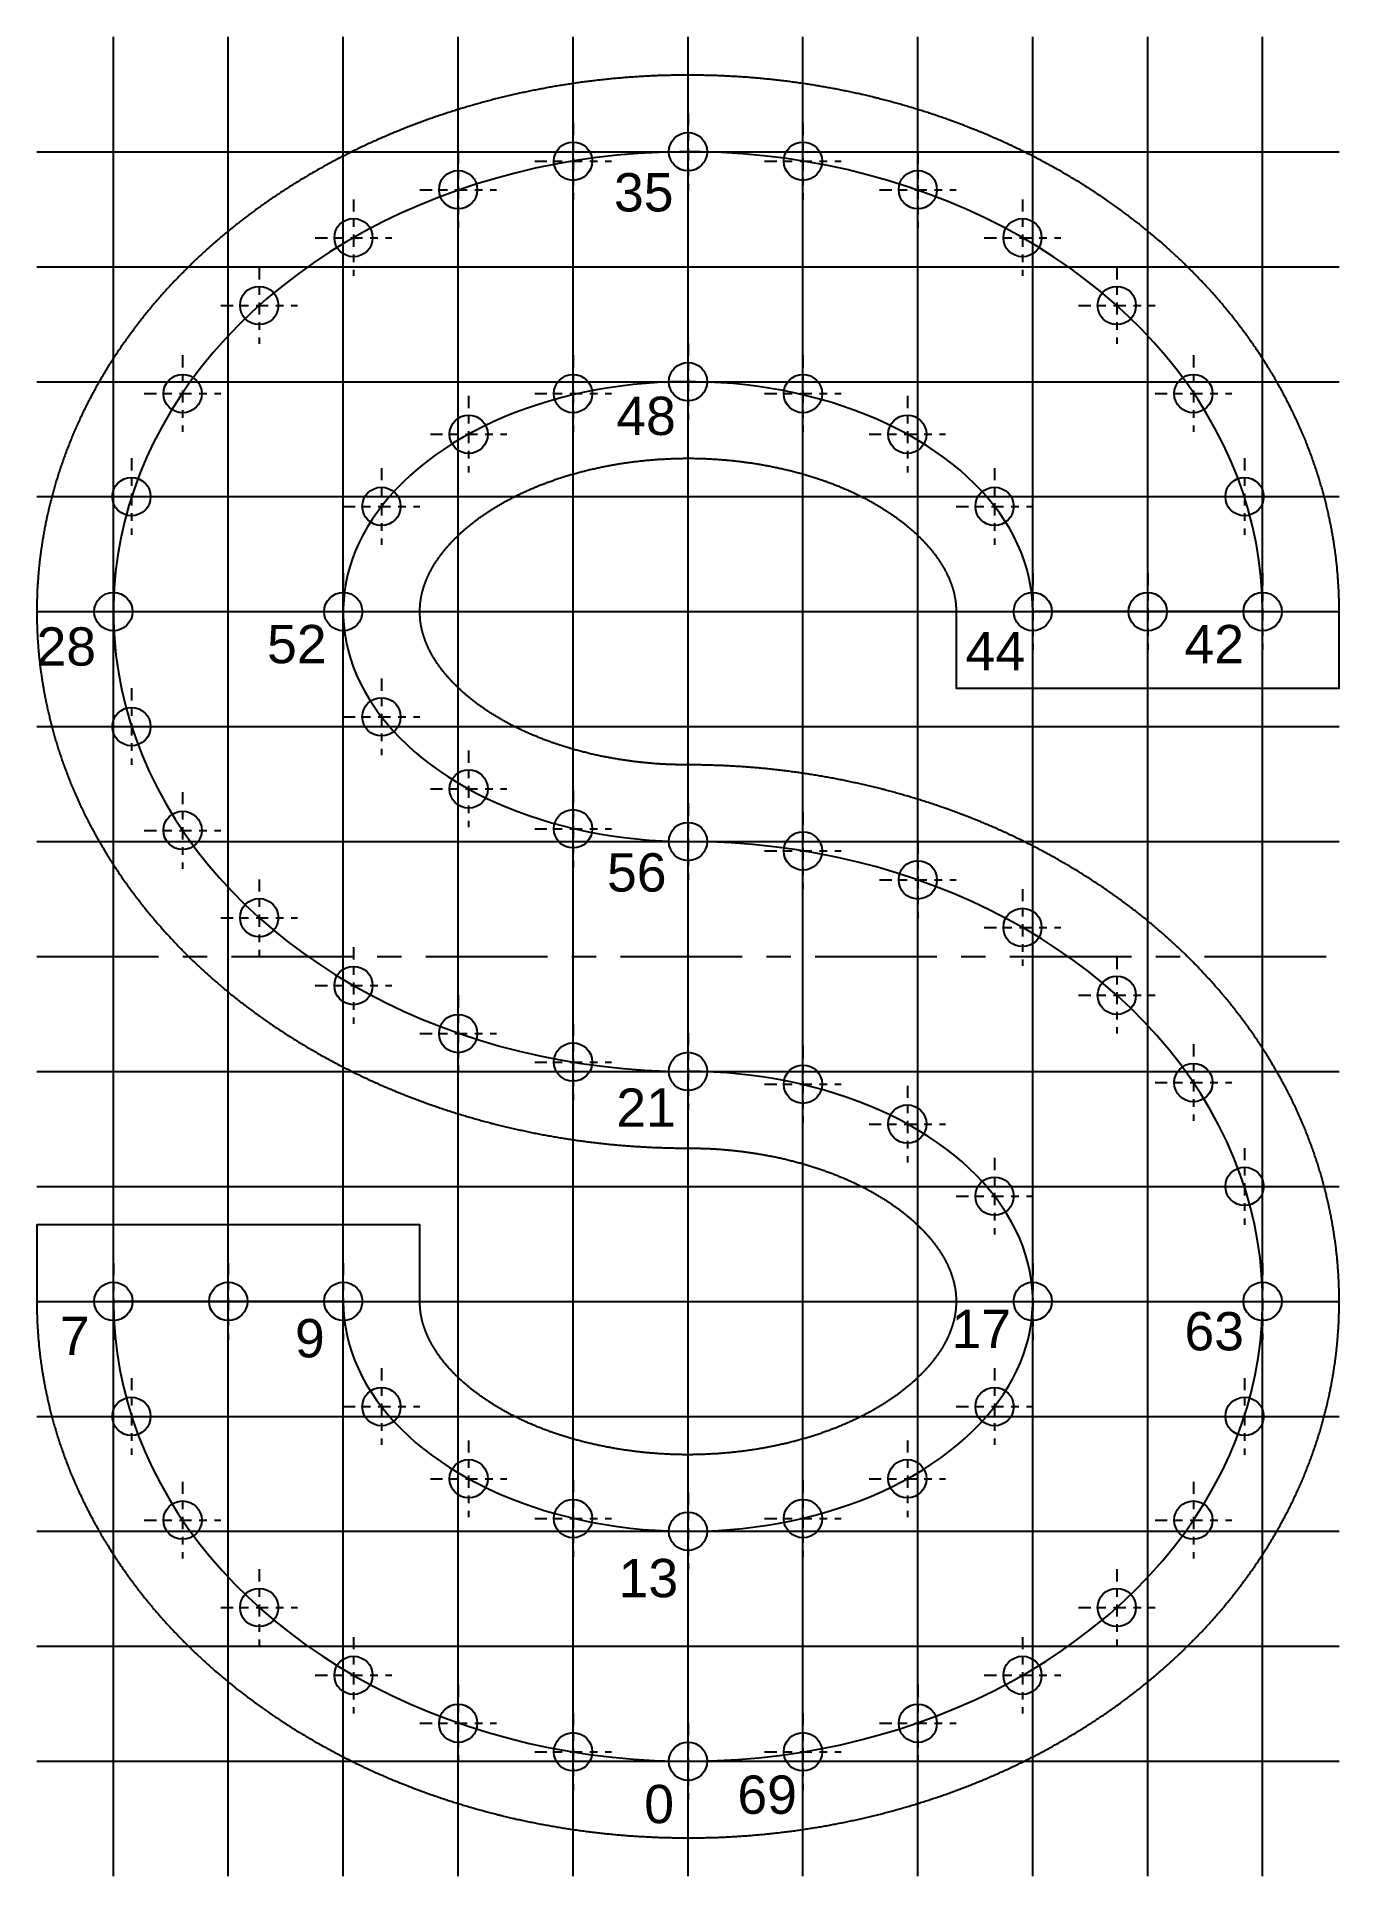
# Model space of a CAD drawing. Header units: inches. Extents: x 0 to 17, y -0.5 to 23.5.
import ezdxf

# ---------------------------------------------------------------- set-up
doc = ezdxf.new("R2010")
doc.units = ezdxf.units.IN
doc.linetypes.add('CENTER', pattern=[50.8, 31.75, -6.35, 6.35, -6.35])
for name, color, linetype in [('LetterOutlines', 61, 'Continuous'), ('PixelCenters', 116, 'Continuous'), ('PixelGuides', 160, 'Continuous'), ('PixelHoles', 90, 'Continuous'), ('PixelNumbers', 232, 'Continuous'), ('PixelPaths', 211, 'Continuous')]:
    doc.layers.add(name, color=color, linetype=linetype)
doc.styles.add('Annotative', font='arial.ttf')

msp = doc.modelspace()

# ---------------------------------------------------------------- texts
at = {"layer": 'PixelNumbers', "style": 'Annotative'}
for s, p in [('35', (7.534, 21.221)), ('48', (7.564, 18.304)), ('28', (-0.003, 15.295)), ('52', (3.006, 15.326)), ('44', (12.123, 15.234)), ('42', (14.98, 15.326)), ('56', (7.443, 12.347)), ('21', (7.564, 9.278)), ('7', (0.301, 6.3)), ('9', (3.37, 6.27)), ('17', (11.941, 6.391)), ('63', (14.98, 6.361)), ('13', (7.595, 3.14)), ('69', (9.145, 0.314)), ('0', (7.929, 0.192))]:
    msp.add_text(s, height=0.5, dxfattribs=at).set_placement(p)

# ---------------------------------------------------------------- blocks, each defined once
blk = doc.blocks.new('Pixel')
at = {"layer": 'PixelCenters', "linetype": 'CENTER', "ltscale": 0.005}
for p, q in [((0, 0.5), (0, -0.5)), ((-0.5, 0), (0.5, 0))]:
    blk.add_line(p, q, dxfattribs=at)
at = {"layer": 'PixelHoles'}
blk.add_circle((0, 0), 0.25, dxfattribs=at)

# ---------------------------------------------------------------- linework, layer by layer
at = {"layer": 'LetterOutlines'}
msp.add_lwpolyline([(17, 16), (17, 16.017), (17, 16.033), (17, 16.05), (17, 16.067), (16.999, 16.083), (16.999, 16.1), (16.999, 16.117), (16.998, 16.133), (16.998, 16.15), (16.998, 16.167), (16.997, 16.183), (16.997, 16.2), (16.996, 16.217), (16.995, 16.233), (16.995, 16.25), (16.994, 16.267), (16.993, 16.283), (16.992, 16.3), (16.991, 16.317), (16.99, 16.333), (16.989, 16.35), (16.988, 16.367), (16.987, 16.383), (16.986, 16.4), (16.985, 16.417), (16.984, 16.433), (16.982, 16.45), (16.981, 16.467), (16.98, 16.483), (16.978, 16.5), (16.977, 16.517), (16.975, 16.533), (16.974, 16.55), (16.972, 16.566), (16.971, 16.583), (16.969, 16.6), (16.967, 16.616), (16.965, 16.633), (16.963, 16.649), (16.962, 16.666), (16.96, 16.683), (16.958, 16.699), (16.956, 16.716), (16.954, 16.732), (16.951, 16.749), (16.949, 16.765), (16.947, 16.782), (16.945, 16.799), (16.942, 16.815), (16.94, 16.832), (16.938, 16.848), (16.935, 16.865), (16.933, 16.881), (16.93, 16.898), (16.928, 16.914), (16.925, 16.931), (16.922, 16.947), (16.919, 16.964), (16.917, 16.98), (16.914, 16.997), (16.911, 17.013), (16.908, 17.03), (16.905, 17.046), (16.902, 17.063), (16.899, 17.079), (16.896, 17.096), (16.893, 17.112), (16.889, 17.128), (16.886, 17.145), (16.883, 17.161), (16.879, 17.178), (16.876, 17.194), (16.873, 17.21), (16.869, 17.227), (16.866, 17.243), (16.862, 17.26), (16.858, 17.276), (16.855, 17.292), (16.851, 17.309), (16.847, 17.325), (16.843, 17.341), (16.84, 17.358), (16.836, 17.374), (16.832, 17.39), (16.828, 17.406), (16.824, 17.423), (16.82, 17.439), (16.815, 17.455), (16.811, 17.471), (16.807, 17.488), (16.803, 17.504), (16.798, 17.52), (16.794, 17.536), (16.79, 17.553), (16.785, 17.569), (16.781, 17.585), (16.776, 17.601), (16.771, 17.617), (16.767, 17.633), (16.762, 17.649), (16.757, 17.666), (16.752, 17.682), (16.748, 17.698), (16.743, 17.714), (16.738, 17.73), (16.733, 17.746), (16.728, 17.762), (16.723, 17.778), (16.718, 17.794), (16.713, 17.81), (16.707, 17.826), (16.702, 17.842), (16.697, 17.858), (16.691, 17.874), (16.686, 17.89), (16.681, 17.906), (16.675, 17.922), (16.67, 17.938), (16.664, 17.954), (16.658, 17.969), (16.653, 17.985), (16.647, 18.001), (16.641, 18.017), (16.636, 18.033), (16.63, 18.049), (16.624, 18.065), (16.618, 18.08), (16.612, 18.096), (16.606, 18.112), (16.6, 18.128), (16.594, 18.143), (16.588, 18.159), (16.581, 18.175), (16.575, 18.19), (16.569, 18.206), (16.563, 18.222), (16.556, 18.237), (16.55, 18.253), (16.543, 18.269), (16.537, 18.284), (16.53, 18.3), (16.524, 18.315), (16.517, 18.331), (16.51, 18.347), (16.504, 18.362), (16.497, 18.378), (16.49, 18.393), (16.483, 18.409), (16.476, 18.424), (16.47, 18.44), (16.463, 18.455), (16.456, 18.47), (16.449, 18.486), (16.441, 18.501), (16.434, 18.517), (16.427, 18.532), (16.42, 18.547), (16.413, 18.563), (16.405, 18.578), (16.398, 18.593), (16.39, 18.609), (16.383, 18.624), (16.376, 18.639), (16.368, 18.654), (16.36, 18.67), (16.353, 18.685), (16.345, 18.7), (16.338, 18.715), (16.33, 18.73), (16.322, 18.745), (16.314, 18.76), (16.306, 18.776), (16.298, 18.791), (16.29, 18.806), (16.282, 18.821), (16.274, 18.836), (16.266, 18.851), (16.258, 18.866), (16.25, 18.881), (16.242, 18.896), (16.234, 18.911), (16.225, 18.926), (16.217, 18.941), (16.209, 18.955), (16.2, 18.97), (16.192, 18.985), (16.183, 19), (16.175, 19.015), (16.166, 19.03), (16.158, 19.044), (16.149, 19.059), (16.14, 19.074), (16.132, 19.089), (16.123, 19.103), (16.114, 19.118), (16.105, 19.133), (16.096, 19.147), (16.088, 19.162), (16.079, 19.176), (16.07, 19.191), (16.06, 19.206), (16.051, 19.22), (16.042, 19.235), (16.033, 19.249), (16.024, 19.264), (16.015, 19.278), (16.005, 19.293), (15.996, 19.307), (15.987, 19.321), (15.977, 19.336), (15.968, 19.35), (15.958, 19.365), (15.949, 19.379), (15.939, 19.393), (15.93, 19.407), (15.92, 19.422), (15.91, 19.436), (15.901, 19.45), (15.891, 19.464), (15.881, 19.479), (15.871, 19.493), (15.861, 19.507), (15.852, 19.521), (15.842, 19.535), (15.832, 19.549), (15.822, 19.563), (15.812, 19.577), (15.801, 19.591), (15.791, 19.605), (15.781, 19.619), (15.771, 19.633), (15.761, 19.647), (15.75, 19.661), (15.74, 19.675), (15.73, 19.689), (15.719, 19.703), (15.709, 19.716), (15.698, 19.73), (15.688, 19.744), (15.677, 19.758), (15.667, 19.771), (15.656, 19.785), (15.645, 19.799), (15.635, 19.812), (15.624, 19.826), (15.613, 19.84), (15.602, 19.853), (15.592, 19.867), (15.581, 19.88), (15.57, 19.894), (15.559, 19.907), (15.548, 19.921), (15.537, 19.934), (15.526, 19.948), (15.515, 19.961), (15.504, 19.974), (15.492, 19.988), (15.481, 20.001), (15.47, 20.014), (15.459, 20.028), (15.447, 20.041), (15.436, 20.054), (15.425, 20.067), (15.413, 20.081), (15.402, 20.094), (15.39, 20.107), (15.379, 20.12), (15.367, 20.133), (15.355, 20.146), (15.344, 20.159), (15.332, 20.172), (15.32, 20.185), (15.309, 20.198), (15.297, 20.211), (15.285, 20.224), (15.273, 20.237), (15.261, 20.25), (15.249, 20.263), (15.237, 20.275), (15.225, 20.288), (15.213, 20.301), (15.201, 20.314), (15.189, 20.326), (15.177, 20.339), (15.165, 20.352), (15.153, 20.364), (15.141, 20.377), (15.128, 20.39), (15.116, 20.402), (15.104, 20.415), (15.091, 20.427), (15.079, 20.44), (15.067, 20.452), (15.054, 20.465), (15.042, 20.477), (15.029, 20.489), (15.017, 20.502), (15.004, 20.514), (14.991, 20.526), (14.979, 20.539), (14.966, 20.551), (14.953, 20.563), (14.941, 20.575), (14.928, 20.588), (14.915, 20.6), (14.902, 20.612), (14.889, 20.624), (14.876, 20.636), (14.863, 20.648), (14.85, 20.66), (14.837, 20.672), (14.824, 20.684), (14.811, 20.696), (14.798, 20.708), (14.785, 20.72), (14.772, 20.732), (14.759, 20.743), (14.745, 20.755), (14.732, 20.767), (14.719, 20.779), (14.705, 20.791), (14.692, 20.802), (14.679, 20.814), (14.665, 20.826), (14.652, 20.837), (14.638, 20.849), (14.625, 20.86), (14.611, 20.872), (14.598, 20.883), (14.584, 20.895), (14.571, 20.906), (14.557, 20.918), (14.543, 20.929), (14.529, 20.941), (14.516, 20.952), (14.502, 20.963), (14.488, 20.975), (14.474, 20.986), (14.46, 20.997), (14.446, 21.008), (14.433, 21.02), (14.419, 21.031), (14.405, 21.042), (14.391, 21.053), (14.377, 21.064), (14.362, 21.075), (14.348, 21.086), (14.334, 21.097), (14.32, 21.108), (14.306, 21.119), (14.292, 21.13), (14.277, 21.141), (14.263, 21.152), (14.249, 21.162), (14.234, 21.173), (14.22, 21.184), (14.206, 21.195), (14.191, 21.205), (14.177, 21.216), (14.162, 21.227), (14.148, 21.237), (14.133, 21.248), (14.119, 21.259), (14.104, 21.269), (14.09, 21.28), (14.075, 21.29), (14.06, 21.301), (14.046, 21.311), (14.031, 21.321), (14.016, 21.332), (14.001, 21.342), (13.987, 21.352), (13.972, 21.363), (13.957, 21.373), (13.942, 21.383), (13.927, 21.393), (13.912, 21.404), (13.897, 21.414), (13.882, 21.424), (13.867, 21.434), (13.852, 21.444), (13.837, 21.454), (13.822, 21.464), (13.807, 21.474), (13.792, 21.484), (13.776, 21.494), (13.761, 21.504), (13.746, 21.513), (13.731, 21.523), (13.715, 21.533), (13.7, 21.543), (13.685, 21.553), (13.669, 21.562), (13.654, 21.572), (13.639, 21.581), (13.623, 21.591), (13.608, 21.601), (13.592, 21.61), (13.577, 21.62), (13.561, 21.629), (13.546, 21.639), (13.53, 21.648), (13.515, 21.657), (13.499, 21.667), (13.483, 21.676), (13.468, 21.685), (13.452, 21.695), (13.436, 21.704), (13.42, 21.713), (13.405, 21.722), (13.389, 21.731), (13.373, 21.741), (13.357, 21.75), (13.341, 21.759), (13.325, 21.768), (13.309, 21.777), (13.293, 21.786), (13.278, 21.795), (13.262, 21.804), (13.246, 21.812), (13.229, 21.821), (13.213, 21.83), (13.197, 21.839), (13.181, 21.848), (13.165, 21.856), (13.149, 21.865), (13.133, 21.874), (13.117, 21.882), (13.1, 21.891), (13.084, 21.899), (13.068, 21.908), (13.052, 21.916), (13.035, 21.925), (13.019, 21.933), (13.003, 21.942), (12.986, 21.95), (12.97, 21.958), (12.953, 21.967), (12.937, 21.975), (12.921, 21.983), (12.904, 21.991), (12.888, 22), (12.871, 22.008), (12.854, 22.016), (12.838, 22.024), (12.821, 22.032), (12.805, 22.04), (12.788, 22.048), (12.771, 22.056), (12.755, 22.064), (12.738, 22.072), (12.721, 22.08), (12.705, 22.087), (12.688, 22.095), (12.671, 22.103), (12.654, 22.111), (12.638, 22.118), (12.621, 22.126), (12.604, 22.134), (12.587, 22.141), (12.57, 22.149), (12.553, 22.156), (12.536, 22.164), (12.519, 22.171), (12.502, 22.179), (12.485, 22.186), (12.468, 22.194), (12.451, 22.201), (12.434, 22.208), (12.417, 22.216), (12.4, 22.223), (12.383, 22.23), (12.366, 22.237), (12.349, 22.245), (12.332, 22.252), (12.314, 22.259), (12.297, 22.266), (12.28, 22.273), (12.263, 22.28), (12.246, 22.287), (12.228, 22.294), (12.211, 22.301), (12.194, 22.307), (12.176, 22.314), (12.159, 22.321), (12.142, 22.328), (12.124, 22.335), (12.107, 22.341), (12.09, 22.348), (12.072, 22.355), (12.055, 22.361), (12.037, 22.368), (12.02, 22.374), (12.002, 22.381), (11.985, 22.387), (11.967, 22.394), (11.95, 22.4), (11.932, 22.407), (11.915, 22.413), (11.897, 22.419), (11.879, 22.425), (11.862, 22.432), (11.844, 22.438), (11.826, 22.444), (11.809, 22.45), (11.791, 22.456), (11.773, 22.462), (11.756, 22.468), (11.738, 22.474), (11.72, 22.48), (11.702, 22.486), (11.685, 22.492), (11.667, 22.498), (11.649, 22.504), (11.631, 22.51), (11.613, 22.516), (11.595, 22.521), (11.578, 22.527), (11.56, 22.533), (11.542, 22.538), (11.524, 22.544), (11.506, 22.55), (11.488, 22.555), (11.47, 22.561), (11.452, 22.566), (11.434, 22.572), (11.416, 22.577), (11.398, 22.582), (11.38, 22.588), (11.362, 22.593), (11.344, 22.598), (11.326, 22.604), (11.308, 22.609), (11.29, 22.614), (11.272, 22.619), (11.254, 22.624), (11.235, 22.629), (11.217, 22.634), (11.199, 22.639), (11.181, 22.644), (11.163, 22.649), (11.145, 22.654), (11.126, 22.659), (11.108, 22.664), (11.09, 22.669), (11.072, 22.673), (11.053, 22.678), (11.035, 22.683), (11.017, 22.688), (10.999, 22.692), (10.98, 22.697), (10.962, 22.701), (10.944, 22.706), (10.925, 22.71), (10.907, 22.715), (10.888, 22.719), (10.87, 22.724), (10.852, 22.728), (10.833, 22.732), (10.815, 22.737), (10.796, 22.741), (10.778, 22.745), (10.76, 22.749), (10.741, 22.754), (10.723, 22.758), (10.704, 22.762), (10.686, 22.766), (10.667, 22.77), (10.649, 22.774), (10.63, 22.778), (10.612, 22.782), (10.593, 22.786), (10.575, 22.789), (10.556, 22.793), (10.537, 22.797), (10.519, 22.801), (10.5, 22.804), (10.482, 22.808), (10.463, 22.812), (10.444, 22.815), (10.426, 22.819), (10.407, 22.822), (10.389, 22.826), (10.37, 22.829), (10.351, 22.833), (10.333, 22.836), (10.314, 22.84), (10.295, 22.843), (10.276, 22.846), (10.258, 22.849), (10.239, 22.853), (10.22, 22.856), (10.202, 22.859), (10.183, 22.862), (10.164, 22.865), (10.145, 22.868), (10.127, 22.871), (10.108, 22.874), (10.089, 22.877), (10.07, 22.88), (10.051, 22.883), (10.033, 22.886), (10.014, 22.889), (9.995, 22.891), (9.976, 22.894), (9.957, 22.897), (9.939, 22.899), (9.92, 22.902), (9.901, 22.905), (9.882, 22.907), (9.863, 22.91), (9.844, 22.912), (9.825, 22.915), (9.807, 22.917), (9.788, 22.92), (9.769, 22.922), (9.75, 22.924), (9.731, 22.926), (9.712, 22.929), (9.693, 22.931), (9.674, 22.933), (9.655, 22.935), (9.636, 22.937), (9.617, 22.939), (9.598, 22.941), (9.579, 22.943), (9.561, 22.945), (9.542, 22.947), (9.523, 22.949), (9.504, 22.951), (9.485, 22.953), (9.466, 22.955), (9.447, 22.956), (9.428, 22.958), (9.409, 22.96), (9.39, 22.962), (9.371, 22.963), (9.352, 22.965), (9.333, 22.966), (9.314, 22.968), (9.295, 22.969), (9.276, 22.971), (9.257, 22.972), (9.238, 22.974), (9.219, 22.975), (9.2, 22.976), (9.18, 22.977), (9.161, 22.979), (9.142, 22.98), (9.123, 22.981), (9.104, 22.982), (9.085, 22.983), (9.066, 22.984), (9.047, 22.985), (9.028, 22.986), (9.009, 22.987), (8.99, 22.988), (8.971, 22.989), (8.952, 22.99), (8.933, 22.991), (8.914, 22.992), (8.895, 22.992), (8.875, 22.993), (8.856, 22.994), (8.837, 22.994), (8.818, 22.995), (8.799, 22.995), (8.78, 22.996), (8.761, 22.997), (8.742, 22.997), (8.723, 22.997), (8.704, 22.998), (8.685, 22.998), (8.665, 22.999), (8.646, 22.999), (8.627, 22.999), (8.608, 22.999), (8.589, 22.999), (8.57, 23), (8.551, 23), (8.532, 23), (8.513, 23), (8.494, 23), (8.475, 23), (8.455, 23), (8.436, 23), (8.417, 23), (8.398, 22.999), (8.379, 22.999), (8.36, 22.999), (8.341, 22.999), (8.322, 22.998), (8.303, 22.998), (8.284, 22.998), (8.264, 22.997), (8.245, 22.997), (8.226, 22.996), (8.207, 22.996), (8.188, 22.995), (8.169, 22.995), (8.15, 22.994), (8.131, 22.993), (8.112, 22.993), (8.093, 22.992), (8.074, 22.991), (8.055, 22.99), (8.035, 22.99), (8.016, 22.989), (7.997, 22.988), (7.978, 22.987), (7.959, 22.986), (7.94, 22.985), (7.921, 22.984), (7.902, 22.983), (7.883, 22.982), (7.864, 22.98), (7.845, 22.979), (7.826, 22.978), (7.807, 22.977), (7.788, 22.975), (7.769, 22.974), (7.75, 22.973), (7.731, 22.971), (7.712, 22.97), (7.693, 22.969), (7.674, 22.967), (7.655, 22.965), (7.636, 22.964), (7.617, 22.962), (7.598, 22.961), (7.579, 22.959), (7.56, 22.957), (7.541, 22.956), (7.522, 22.954), (7.503, 22.952), (7.484, 22.95), (7.465, 22.948), (7.446, 22.946), (7.427, 22.944), (7.408, 22.942), (7.389, 22.94), (7.37, 22.938), (7.351, 22.936), (7.332, 22.934), (7.313, 22.932), (7.294, 22.93), (7.275, 22.927), (7.256, 22.925), (7.238, 22.923), (7.219, 22.92), (7.2, 22.918), (7.181, 22.916), (7.162, 22.913), (7.143, 22.911), (7.124, 22.908), (7.105, 22.906), (7.087, 22.903), (7.068, 22.9), (7.049, 22.898), (7.03, 22.895), (7.011, 22.892), (6.992, 22.89), (6.974, 22.887), (6.955, 22.884), (6.936, 22.881), (6.917, 22.878), (6.898, 22.875), (6.88, 22.872), (6.861, 22.869), (6.842, 22.866), (6.823, 22.863), (6.805, 22.86), (6.786, 22.857), (6.767, 22.854), (6.749, 22.85), (6.73, 22.847), (6.711, 22.844), (6.692, 22.841), (6.674, 22.837), (6.655, 22.834), (6.636, 22.83), (6.618, 22.827), (6.599, 22.823), (6.58, 22.82), (6.562, 22.816), (6.543, 22.813), (6.525, 22.809), (6.506, 22.805), (6.487, 22.802), (6.469, 22.798), (6.45, 22.794), (6.432, 22.79), (6.413, 22.787), (6.395, 22.783), (6.376, 22.779), (6.358, 22.775), (6.339, 22.771), (6.321, 22.767), (6.302, 22.763), (6.284, 22.759), (6.265, 22.755), (6.247, 22.751), (6.228, 22.746), (6.21, 22.742), (6.191, 22.738), (6.173, 22.734), (6.154, 22.729), (6.136, 22.725), (6.118, 22.721), (6.099, 22.716), (6.081, 22.712), (6.063, 22.707), (6.044, 22.703), (6.026, 22.698), (6.008, 22.694), (5.989, 22.689), (5.971, 22.684), (5.953, 22.68), (5.934, 22.675), (5.916, 22.67), (5.898, 22.665), (5.88, 22.661), (5.862, 22.656), (5.843, 22.651), (5.825, 22.646), (5.807, 22.641), (5.789, 22.636), (5.771, 22.631), (5.753, 22.626), (5.734, 22.621), (5.716, 22.616), (5.698, 22.61), (5.68, 22.605), (5.662, 22.6), (5.644, 22.595), (5.626, 22.59), (5.608, 22.584), (5.59, 22.579), (5.572, 22.573), (5.554, 22.568), (5.536, 22.563), (5.518, 22.557), (5.5, 22.552), (5.482, 22.546), (5.464, 22.54), (5.446, 22.535), (5.428, 22.529), (5.41, 22.523), (5.393, 22.518), (5.375, 22.512), (5.357, 22.506), (5.339, 22.5), (5.321, 22.494), (5.303, 22.488), (5.286, 22.483), (5.268, 22.477), (5.25, 22.471), (5.233, 22.465), (5.215, 22.459), (5.197, 22.452), (5.179, 22.446), (5.162, 22.44), (5.144, 22.434), (5.126, 22.428), (5.109, 22.421), (5.091, 22.415), (5.074, 22.409), (5.056, 22.402), (5.039, 22.396), (5.021, 22.39), (5.004, 22.383), (4.986, 22.377), (4.969, 22.37), (4.951, 22.364), (4.934, 22.357), (4.916, 22.35), (4.899, 22.344), (4.881, 22.337), (4.864, 22.33), (4.847, 22.324), (4.829, 22.317), (4.812, 22.31), (4.795, 22.303), (4.777, 22.296), (4.76, 22.289), (4.743, 22.282), (4.726, 22.275), (4.708, 22.268), (4.691, 22.261), (4.674, 22.254), (4.657, 22.247), (4.64, 22.24), (4.623, 22.233), (4.606, 22.226), (4.588, 22.218), (4.571, 22.211), (4.554, 22.204), (4.537, 22.196), (4.52, 22.189), (4.503, 22.182), (4.486, 22.174), (4.469, 22.167), (4.452, 22.159), (4.435, 22.152), (4.419, 22.144), (4.402, 22.136), (4.385, 22.129), (4.368, 22.121), (4.351, 22.113), (4.334, 22.106), (4.318, 22.098), (4.301, 22.09), (4.284, 22.082), (4.267, 22.074), (4.251, 22.067), (4.234, 22.059), (4.217, 22.051), (4.201, 22.043), (4.184, 22.035), (4.168, 22.027), (4.151, 22.019), (4.134, 22.01), (4.118, 22.002), (4.101, 21.994), (4.085, 21.986), (4.069, 21.978), (4.052, 21.969), (4.036, 21.961), (4.019, 21.953), (4.003, 21.944), (3.987, 21.936), (3.97, 21.928), (3.954, 21.919), (3.938, 21.911), (3.921, 21.902), (3.905, 21.894), (3.889, 21.885), (3.873, 21.876), (3.856, 21.868), (3.84, 21.859), (3.824, 21.85), (3.808, 21.842), (3.792, 21.833), (3.776, 21.824), (3.76, 21.815), (3.744, 21.806), (3.728, 21.797), (3.712, 21.788), (3.696, 21.78), (3.68, 21.771), (3.664, 21.762), (3.648, 21.752), (3.632, 21.743), (3.617, 21.734), (3.601, 21.725), (3.585, 21.716), (3.569, 21.707), (3.553, 21.698), (3.538, 21.688), (3.522, 21.679), (3.506, 21.67), (3.491, 21.66), (3.475, 21.651), (3.46, 21.642), (3.444, 21.632), (3.428, 21.623), (3.413, 21.613), (3.397, 21.604), (3.382, 21.594), (3.367, 21.585), (3.351, 21.575), (3.336, 21.565), (3.32, 21.556), (3.305, 21.546), (3.29, 21.536), (3.274, 21.526), (3.259, 21.517), (3.244, 21.507), (3.229, 21.497), (3.214, 21.487), (3.198, 21.477), (3.183, 21.467), (3.168, 21.457), (3.153, 21.447), (3.138, 21.437), (3.123, 21.427), (3.108, 21.417), (3.093, 21.407), (3.078, 21.397), (3.063, 21.387), (3.048, 21.376), (3.033, 21.366), (3.018, 21.356), (3.004, 21.346), (2.989, 21.335), (2.974, 21.325), (2.959, 21.314), (2.945, 21.304), (2.93, 21.294), (2.915, 21.283), (2.901, 21.273), (2.886, 21.262), (2.871, 21.252), (2.857, 21.241), (2.842, 21.23), (2.828, 21.22), (2.813, 21.209), (2.799, 21.198), (2.785, 21.188), (2.77, 21.177), (2.756, 21.166), (2.742, 21.155), (2.727, 21.145), (2.713, 21.134), (2.699, 21.123), (2.685, 21.112), (2.67, 21.101), (2.656, 21.09), (2.642, 21.079), (2.628, 21.068), (2.614, 21.057), (2.6, 21.046), (2.586, 21.035), (2.572, 21.023), (2.558, 21.012), (2.544, 21.001), (2.53, 20.99), (2.516, 20.979), (2.503, 20.967), (2.489, 20.956), (2.475, 20.945), (2.461, 20.933), (2.448, 20.922), (2.434, 20.91), (2.42, 20.899), (2.407, 20.888), (2.393, 20.876), (2.38, 20.864), (2.366, 20.853), (2.353, 20.841), (2.339, 20.83), (2.326, 20.818), (2.312, 20.806), (2.299, 20.795), (2.286, 20.783), (2.272, 20.771), (2.259, 20.759), (2.246, 20.748), (2.233, 20.736), (2.219, 20.724), (2.206, 20.712), (2.193, 20.7), (2.18, 20.688), (2.167, 20.676), (2.154, 20.664), (2.141, 20.652), (2.128, 20.64), (2.115, 20.628), (2.102, 20.616), (2.089, 20.604), (2.076, 20.592), (2.064, 20.58), (2.051, 20.567), (2.038, 20.555), (2.026, 20.543), (2.013, 20.531), (2, 20.518), (1.988, 20.506), (1.975, 20.494), (1.963, 20.481), (1.95, 20.469), (1.938, 20.456), (1.925, 20.444), (1.913, 20.431), (1.9, 20.419), (1.888, 20.406), (1.876, 20.394), (1.863, 20.381), (1.851, 20.369), (1.839, 20.356), (1.827, 20.343), (1.815, 20.331), (1.803, 20.318), (1.791, 20.305), (1.779, 20.292), (1.767, 20.28), (1.755, 20.267), (1.743, 20.254), (1.731, 20.241), (1.719, 20.228), (1.707, 20.215), (1.695, 20.202), (1.684, 20.189), (1.672, 20.176), (1.66, 20.163), (1.649, 20.15), (1.637, 20.137), (1.625, 20.124), (1.614, 20.111), (1.602, 20.098), (1.591, 20.085), (1.579, 20.071), (1.568, 20.058), (1.557, 20.045), (1.545, 20.032), (1.534, 20.019), (1.523, 20.005), (1.512, 19.992), (1.5, 19.979), (1.489, 19.965), (1.478, 19.952), (1.467, 19.938), (1.456, 19.925), (1.445, 19.911), (1.434, 19.898), (1.423, 19.885), (1.412, 19.871), (1.401, 19.857), (1.39, 19.844), (1.38, 19.83), (1.369, 19.817), (1.358, 19.803), (1.348, 19.789), (1.337, 19.776), (1.326, 19.762), (1.316, 19.748), (1.305, 19.734), (1.295, 19.721), (1.284, 19.707), (1.274, 19.693), (1.263, 19.679), (1.253, 19.665), (1.243, 19.651), (1.233, 19.638), (1.222, 19.624), (1.212, 19.61), (1.202, 19.596), (1.192, 19.582), (1.182, 19.568), (1.172, 19.554), (1.162, 19.54), (1.152, 19.526), (1.142, 19.511), (1.132, 19.497), (1.122, 19.483), (1.112, 19.469), (1.103, 19.455), (1.093, 19.441), (1.083, 19.426), (1.073, 19.412), (1.064, 19.398), (1.054, 19.384), (1.045, 19.369), (1.035, 19.355), (1.026, 19.341), (1.016, 19.326), (1.007, 19.312), (0.998, 19.297), (0.988, 19.283), (0.979, 19.269), (0.97, 19.254), (0.961, 19.24), (0.951, 19.225), (0.942, 19.211), (0.933, 19.196), (0.924, 19.181), (0.915, 19.167), (0.906, 19.152), (0.897, 19.138), (0.889, 19.123), (0.88, 19.108), (0.871, 19.094), (0.862, 19.079), (0.854, 19.064), (0.845, 19.05), (0.836, 19.035), (0.828, 19.02), (0.819, 19.005), (0.811, 18.99), (0.802, 18.976), (0.794, 18.961), (0.785, 18.946), (0.777, 18.931), (0.769, 18.916), (0.761, 18.901), (0.752, 18.886), (0.744, 18.871), (0.736, 18.856), (0.728, 18.841), (0.72, 18.826), (0.712, 18.811), (0.704, 18.796), (0.696, 18.781), (0.688, 18.766), (0.68, 18.751), (0.672, 18.736), (0.665, 18.721), (0.657, 18.705), (0.649, 18.69), (0.642, 18.675), (0.634, 18.66), (0.627, 18.645), (0.619, 18.629), (0.612, 18.614), (0.604, 18.599), (0.597, 18.583), (0.59, 18.568), (0.582, 18.553), (0.575, 18.538), (0.568, 18.522), (0.561, 18.507), (0.554, 18.491), (0.547, 18.476), (0.54, 18.461), (0.533, 18.445), (0.526, 18.43), (0.519, 18.414), (0.512, 18.399), (0.505, 18.383), (0.498, 18.368), (0.492, 18.352), (0.485, 18.337), (0.478, 18.321), (0.472, 18.305), (0.465, 18.29), (0.459, 18.274), (0.452, 18.258), (0.446, 18.243), (0.439, 18.227), (0.433, 18.212), (0.427, 18.196), (0.421, 18.18), (0.414, 18.164), (0.408, 18.149), (0.402, 18.133), (0.396, 18.117), (0.39, 18.101), (0.384, 18.086), (0.378, 18.07), (0.372, 18.054), (0.367, 18.038), (0.361, 18.022), (0.355, 18.006), (0.349, 17.991), (0.344, 17.975), (0.338, 17.959), (0.333, 17.943), (0.327, 17.927), (0.322, 17.911), (0.316, 17.895), (0.311, 17.879), (0.305, 17.863), (0.3, 17.847), (0.295, 17.831), (0.29, 17.815), (0.284, 17.799), (0.279, 17.783), (0.274, 17.767), (0.269, 17.751), (0.264, 17.735), (0.259, 17.719), (0.254, 17.703), (0.25, 17.687), (0.245, 17.671), (0.24, 17.655), (0.235, 17.638), (0.231, 17.622), (0.226, 17.606), (0.222, 17.59), (0.217, 17.574), (0.213, 17.558), (0.208, 17.541), (0.204, 17.525), (0.199, 17.509), (0.195, 17.493), (0.191, 17.477), (0.187, 17.46), (0.182, 17.444), (0.178, 17.428), (0.174, 17.412), (0.17, 17.395), (0.166, 17.379), (0.162, 17.363), (0.158, 17.346), (0.155, 17.33), (0.151, 17.314), (0.147, 17.297), (0.143, 17.281), (0.14, 17.265), (0.136, 17.248), (0.133, 17.232), (0.129, 17.216), (0.126, 17.199), (0.122, 17.183), (0.119, 17.166), (0.115, 17.15), (0.112, 17.134), (0.109, 17.117), (0.106, 17.101), (0.103, 17.084), (0.1, 17.068), (0.097, 17.051), (0.094, 17.035), (0.091, 17.019), (0.088, 17.002), (0.085, 16.986), (0.082, 16.969), (0.079, 16.953), (0.076, 16.936), (0.074, 16.92), (0.071, 16.903), (0.069, 16.887), (0.066, 16.87), (0.064, 16.854), (0.061, 16.837), (0.059, 16.82), (0.056, 16.804), (0.054, 16.787), (0.052, 16.771), (0.05, 16.754), (0.048, 16.738), (0.045, 16.721), (0.043, 16.705), (0.041, 16.688), (0.039, 16.671), (0.037, 16.655), (0.036, 16.638), (0.034, 16.622), (0.032, 16.605), (0.03, 16.588), (0.029, 16.572), (0.027, 16.555), (0.025, 16.539), (0.024, 16.522), (0.022, 16.505), (0.021, 16.489), (0.019, 16.472), (0.018, 16.455), (0.017, 16.439), (0.016, 16.422), (0.014, 16.406), (0.013, 16.389), (0.012, 16.372), (0.011, 16.356), (0.01, 16.339), (0.009, 16.322), (0.008, 16.306), (0.007, 16.289), (0.006, 16.272), (0.006, 16.256), (0.005, 16.239), (0.004, 16.222), (0.004, 16.206), (0.003, 16.189), (0.003, 16.172), (0.002, 16.156), (0.002, 16.139), (0.001, 16.122), (0.001, 16.106), (0.001, 16.089), (0, 16.072), (0, 16.056), (0, 16.039), (0, 16.022), (0, 16.006), (0, 15.989), (0, 15.972), (0, 15.956), (0, 15.939), (0.001, 15.922), (0.001, 15.905), (0.001, 15.889), (0.001, 15.872), (0.002, 15.855), (0.002, 15.839), (0.003, 15.822), (0.003, 15.805), (0.004, 15.789), (0.005, 15.772), (0.005, 15.755), (0.006, 15.739), (0.007, 15.722), (0.008, 15.705), (0.008, 15.689), (0.009, 15.672), (0.01, 15.655), (0.011, 15.639), (0.012, 15.622), (0.014, 15.606), (0.015, 15.589), (0.016, 15.572), (0.017, 15.556), (0.019, 15.539), (0.02, 15.522), (0.021, 15.506), (0.023, 15.489), (0.024, 15.472), (0.026, 15.456), (0.027, 15.439), (0.029, 15.423), (0.031, 15.406), (0.033, 15.389), (0.034, 15.373), (0.036, 15.356), (0.038, 15.34), (0.04, 15.323), (0.042, 15.306), (0.044, 15.29), (0.046, 15.273), (0.048, 15.257), (0.05, 15.24), (0.053, 15.224), (0.055, 15.207), (0.057, 15.191), (0.06, 15.174), (0.062, 15.157), (0.064, 15.141), (0.067, 15.124), (0.069, 15.108), (0.072, 15.091), (0.075, 15.075), (0.077, 15.058), (0.08, 15.042), (0.083, 15.025), (0.086, 15.009), (0.089, 14.992), (0.092, 14.976), (0.094, 14.96), (0.098, 14.943), (0.101, 14.927), (0.104, 14.91), (0.107, 14.894), (0.11, 14.877), (0.113, 14.861), (0.117, 14.845), (0.12, 14.828), (0.123, 14.812), (0.127, 14.795), (0.13, 14.779), (0.134, 14.763), (0.137, 14.746), (0.141, 14.73), (0.145, 14.714), (0.148, 14.697), (0.152, 14.681), (0.156, 14.665), (0.16, 14.648), (0.164, 14.632), (0.168, 14.616), (0.172, 14.599), (0.176, 14.583), (0.18, 14.567), (0.184, 14.551), (0.188, 14.534), (0.192, 14.518), (0.196, 14.502), (0.201, 14.486), (0.205, 14.469), (0.21, 14.453), (0.214, 14.437), (0.219, 14.421), (0.223, 14.405), (0.228, 14.389), (0.232, 14.372), (0.237, 14.356), (0.242, 14.34), (0.246, 14.324), (0.251, 14.308), (0.256, 14.292), (0.261, 14.276), (0.266, 14.26), (0.271, 14.244), (0.276, 14.228), (0.281, 14.211), (0.286, 14.195), (0.291, 14.179), (0.297, 14.163), (0.302, 14.147), (0.307, 14.131), (0.312, 14.116), (0.318, 14.1), (0.323, 14.084), (0.329, 14.068), (0.334, 14.052), (0.34, 14.036), (0.346, 14.02), (0.351, 14.004), (0.357, 13.988), (0.363, 13.972), (0.368, 13.957), (0.374, 13.941), (0.38, 13.925), (0.386, 13.909), (0.392, 13.893), (0.398, 13.878), (0.404, 13.862), (0.41, 13.846), (0.416, 13.83), (0.423, 13.815), (0.429, 13.799), (0.435, 13.783), (0.442, 13.768), (0.448, 13.752), (0.454, 13.736), (0.461, 13.721), (0.467, 13.705), (0.474, 13.689), (0.48, 13.674), (0.487, 13.658), (0.494, 13.643), (0.501, 13.627), (0.507, 13.612), (0.514, 13.596), (0.521, 13.581), (0.528, 13.565), (0.535, 13.55), (0.542, 13.534), (0.549, 13.519), (0.556, 13.504), (0.563, 13.488), (0.57, 13.473), (0.577, 13.457), (0.585, 13.442), (0.592, 13.427), (0.599, 13.411), (0.607, 13.396), (0.614, 13.381), (0.622, 13.366), (0.629, 13.35), (0.637, 13.335), (0.644, 13.32), (0.652, 13.305), (0.66, 13.29), (0.667, 13.274), (0.675, 13.259), (0.683, 13.244), (0.691, 13.229), (0.699, 13.214), (0.707, 13.199), (0.715, 13.184), (0.723, 13.169), (0.731, 13.154), (0.739, 13.139), (0.747, 13.124), (0.755, 13.109), (0.763, 13.094), (0.772, 13.079), (0.78, 13.064), (0.788, 13.049), (0.797, 13.034), (0.805, 13.02), (0.813, 13.005), (0.822, 12.99), (0.831, 12.975), (0.839, 12.96), (0.848, 12.946), (0.856, 12.931), (0.865, 12.916), (0.874, 12.901), (0.883, 12.887), (0.892, 12.872), (0.9, 12.857), (0.909, 12.843), (0.918, 12.828), (0.927, 12.814), (0.936, 12.799), (0.945, 12.785), (0.955, 12.77), (0.964, 12.756), (0.973, 12.741), (0.982, 12.727), (0.991, 12.712), (1.001, 12.698), (1.01, 12.683), (1.019, 12.669), (1.029, 12.655), (1.038, 12.64), (1.048, 12.626), (1.057, 12.612), (1.067, 12.597), (1.077, 12.583), (1.086, 12.569), (1.096, 12.555), (1.106, 12.54), (1.116, 12.526), (1.125, 12.512), (1.135, 12.498), (1.145, 12.484), (1.155, 12.47), (1.165, 12.456), (1.175, 12.442), (1.185, 12.428), (1.195, 12.414), (1.205, 12.4), (1.216, 12.386), (1.226, 12.372), (1.236, 12.358), (1.246, 12.344), (1.257, 12.33), (1.267, 12.316), (1.277, 12.302), (1.288, 12.289), (1.298, 12.275), (1.309, 12.261), (1.319, 12.247), (1.33, 12.233), (1.34, 12.22), (1.351, 12.206), (1.362, 12.192), (1.373, 12.179), (1.383, 12.165), (1.394, 12.152), (1.405, 12.138), (1.416, 12.125), (1.427, 12.111), (1.438, 12.097), (1.449, 12.084), (1.46, 12.071), (1.471, 12.057), (1.482, 12.044), (1.493, 12.03), (1.504, 12.017), (1.515, 12.004), (1.527, 11.99), (1.538, 11.977), (1.549, 11.964), (1.56, 11.951), (1.572, 11.937), (1.583, 11.924), (1.595, 11.911), (1.606, 11.898), (1.618, 11.885), (1.629, 11.872), (1.641, 11.858), (1.652, 11.845), (1.664, 11.832), (1.676, 11.819), (1.688, 11.806), (1.699, 11.793), (1.711, 11.781), (1.723, 11.768), (1.735, 11.755), (1.747, 11.742), (1.759, 11.729), (1.771, 11.716), (1.783, 11.703), (1.795, 11.691), (1.807, 11.678), (1.819, 11.665), (1.831, 11.653), (1.843, 11.64), (1.855, 11.627), (1.868, 11.615), (1.88, 11.602), (1.892, 11.59), (1.904, 11.577), (1.917, 11.564), (1.929, 11.552), (1.942, 11.54), (1.954, 11.527), (1.967, 11.515), (1.979, 11.502), (1.992, 11.49), (2.004, 11.478), (2.017, 11.465), (2.03, 11.453), (2.042, 11.441), (2.055, 11.429), (2.068, 11.416), (2.081, 11.404), (2.094, 11.392), (2.106, 11.38), (2.119, 11.368), (2.132, 11.356), (2.145, 11.344), (2.158, 11.332), (2.171, 11.32), (2.184, 11.308), (2.197, 11.296), (2.211, 11.284), (2.224, 11.272), (2.237, 11.26), (2.25, 11.248), (2.263, 11.237), (2.277, 11.225), (2.29, 11.213), (2.303, 11.201), (2.317, 11.19), (2.33, 11.178), (2.344, 11.166), (2.357, 11.155), (2.371, 11.143), (2.384, 11.132), (2.398, 11.12), (2.411, 11.109), (2.425, 11.097), (2.438, 11.086), (2.452, 11.074), (2.466, 11.063), (2.48, 11.052), (2.493, 11.04), (2.507, 11.029), (2.521, 11.018), (2.535, 11.006), (2.549, 10.995), (2.563, 10.984), (2.577, 10.973), (2.591, 10.962), (2.605, 10.951), (2.619, 10.94), (2.633, 10.928), (2.647, 10.917), (2.661, 10.906), (2.675, 10.895), (2.689, 10.885), (2.704, 10.874), (2.718, 10.863), (2.732, 10.852), (2.746, 10.841), (2.761, 10.83), (2.775, 10.819), (2.789, 10.809), (2.804, 10.798), (2.818, 10.787), (2.833, 10.777), (2.847, 10.766), (2.862, 10.755), (2.876, 10.745), (2.891, 10.734), (2.906, 10.724), (2.92, 10.713), (2.935, 10.703), (2.95, 10.692), (2.964, 10.682), (2.979, 10.672), (2.994, 10.661), (3.009, 10.651), (3.023, 10.641), (3.038, 10.63), (3.053, 10.62), (3.068, 10.61), (3.083, 10.6), (3.098, 10.59), (3.113, 10.58), (3.128, 10.57), (3.143, 10.56), (3.158, 10.549), (3.173, 10.539), (3.188, 10.53), (3.203, 10.52), (3.219, 10.51), (3.234, 10.5), (3.249, 10.49), (3.264, 10.48), (3.28, 10.47), (3.295, 10.461), (3.31, 10.451), (3.325, 10.441), (3.341, 10.432), (3.356, 10.422), (3.372, 10.412), (3.387, 10.403), (3.403, 10.393), (3.418, 10.384), (3.434, 10.374), (3.449, 10.365), (3.465, 10.355), (3.48, 10.346), (3.496, 10.337), (3.512, 10.327), (3.527, 10.318), (3.543, 10.309), (3.559, 10.299), (3.574, 10.29), (3.59, 10.281), (3.606, 10.272), (3.622, 10.263), (3.638, 10.254), (3.654, 10.244), (3.669, 10.235), (3.685, 10.226), (3.701, 10.217), (3.717, 10.209), (3.733, 10.2), (3.749, 10.191), (3.765, 10.182), (3.781, 10.173), (3.797, 10.164), (3.813, 10.156), (3.83, 10.147), (3.846, 10.138), (3.862, 10.129), (3.878, 10.121), (3.894, 10.112), (3.91, 10.104), (3.927, 10.095), (3.943, 10.087), (3.959, 10.078), (3.976, 10.07), (3.992, 10.061), (4.008, 10.053), (4.025, 10.044), (4.041, 10.036), (4.058, 10.028), (4.074, 10.02), (4.09, 10.011), (4.107, 10.003), (4.123, 9.995), (4.14, 9.987), (4.157, 9.979), (4.173, 9.971), (4.19, 9.963), (4.206, 9.955), (4.223, 9.947), (4.24, 9.939), (4.256, 9.931), (4.273, 9.923), (4.29, 9.915), (4.306, 9.907), (4.323, 9.899), (4.34, 9.892), (4.357, 9.884), (4.374, 9.876), (4.39, 9.869), (4.407, 9.861), (4.424, 9.853), (4.441, 9.846), (4.458, 9.838), (4.475, 9.831), (4.492, 9.823), (4.509, 9.816), (4.526, 9.809), (4.543, 9.801), (4.56, 9.794), (4.577, 9.787), (4.594, 9.779), (4.611, 9.772), (4.628, 9.765), (4.645, 9.758), (4.663, 9.751), (4.68, 9.743), (4.697, 9.736), (4.714, 9.729), (4.731, 9.722), (4.749, 9.715), (4.766, 9.708), (4.783, 9.702), (4.8, 9.695), (4.818, 9.688), (4.835, 9.681), (4.852, 9.674), (4.87, 9.667), (4.887, 9.661), (4.905, 9.654), (4.922, 9.647), (4.939, 9.641), (4.957, 9.634), (4.974, 9.628), (4.992, 9.621), (5.009, 9.615), (5.027, 9.608), (5.044, 9.602), (5.062, 9.595), (5.08, 9.589), (5.097, 9.583), (5.115, 9.576), (5.132, 9.57), (5.15, 9.564), (5.168, 9.558), (5.185, 9.552), (5.203, 9.546), (5.221, 9.539), (5.238, 9.533), (5.256, 9.527), (5.274, 9.521), (5.292, 9.515), (5.309, 9.51), (5.327, 9.504), (5.345, 9.498), (5.363, 9.492), (5.381, 9.486), (5.399, 9.48), (5.416, 9.475), (5.434, 9.469), (5.452, 9.463), (5.47, 9.458), (5.488, 9.452), (5.506, 9.447), (5.524, 9.441), (5.542, 9.436), (5.56, 9.43), (5.578, 9.425), (5.596, 9.419), (5.614, 9.414), (5.632, 9.409), (5.65, 9.403), (5.668, 9.398), (5.686, 9.393), (5.704, 9.388), (5.722, 9.383), (5.74, 9.378), (5.759, 9.372), (5.777, 9.367), (5.795, 9.362), (5.813, 9.357), (5.831, 9.352), (5.849, 9.348), (5.868, 9.343), (5.886, 9.338), (5.904, 9.333), (5.922, 9.328), (5.941, 9.323), (5.959, 9.319), (5.977, 9.314), (5.995, 9.309), (6.014, 9.305), (6.032, 9.3), (6.05, 9.296), (6.069, 9.291), (6.087, 9.287), (6.105, 9.282), (6.124, 9.278), (6.142, 9.274), (6.161, 9.269), (6.179, 9.265), (6.197, 9.261), (6.216, 9.256), (6.234, 9.252), (6.253, 9.248), (6.271, 9.244), (6.29, 9.24), (6.308, 9.236), (6.327, 9.232), (6.345, 9.228), (6.364, 9.224), (6.382, 9.22), (6.401, 9.216), (6.419, 9.212), (6.438, 9.208), (6.456, 9.204), (6.475, 9.201), (6.494, 9.197), (6.512, 9.193), (6.531, 9.19), (6.549, 9.186), (6.568, 9.182), (6.587, 9.179), (6.605, 9.175), (6.624, 9.172), (6.643, 9.168), (6.661, 9.165), (6.68, 9.162), (6.699, 9.158), (6.717, 9.155), (6.736, 9.152), (6.755, 9.149), (6.773, 9.145), (6.792, 9.142), (6.811, 9.139), (6.83, 9.136), (6.848, 9.133), (6.867, 9.13), (6.886, 9.127), (6.905, 9.124), (6.924, 9.121), (6.942, 9.118), (6.961, 9.115), (6.98, 9.112), (6.999, 9.11), (7.018, 9.107), (7.036, 9.104), (7.055, 9.101), (7.074, 9.099), (7.093, 9.096), (7.112, 9.094), (7.131, 9.091), (7.149, 9.089), (7.168, 9.086), (7.187, 9.084), (7.206, 9.081), (7.225, 9.079), (7.244, 9.076), (7.263, 9.074), (7.282, 9.072), (7.301, 9.07), (7.32, 9.068), (7.338, 9.065), (7.357, 9.063), (7.376, 9.061), (7.395, 9.059), (7.414, 9.057), (7.433, 9.055), (7.452, 9.053), (7.471, 9.051), (7.49, 9.049), (7.509, 9.047), (7.528, 9.046), (7.547, 9.044), (7.566, 9.042), (7.585, 9.04), (7.604, 9.039), (7.623, 9.037), (7.642, 9.036), (7.661, 9.034), (7.68, 9.032), (7.699, 9.031), (7.718, 9.03), (7.737, 9.028), (7.756, 9.027), (7.775, 9.025), (7.794, 9.024), (7.813, 9.023), (7.832, 9.022), (7.851, 9.02), (7.87, 9.019), (7.889, 9.018), (7.908, 9.017), (7.927, 9.016), (7.947, 9.015), (7.966, 9.014), (7.985, 9.013), (8.004, 9.012), (8.023, 9.011), (8.042, 9.01), (8.061, 9.009), (8.08, 9.009), (8.099, 9.008), (8.118, 9.007), (8.137, 9.006), (8.156, 9.006), (8.175, 9.005), (8.194, 9.005), (8.214, 9.004), (8.233, 9.003), (8.252, 9.003), (8.271, 9.003), (8.29, 9.002), (8.309, 9.002), (8.328, 9.001), (8.347, 9.001), (8.366, 9.001), (8.385, 9.001), (8.405, 9), (8.424, 9), (8.443, 9), (8.462, 9), (8.481, 9), (8.5, 9), (8.516, 9), (8.531, 9), (8.547, 9), (8.563, 9), (8.579, 8.999), (8.594, 8.999), (8.61, 8.999), (8.626, 8.999), (8.642, 8.998), (8.657, 8.998), (8.673, 8.997), (8.689, 8.997), (8.705, 8.996), (8.72, 8.996), (8.736, 8.995), (8.752, 8.994), (8.767, 8.994), (8.783, 8.993), (8.799, 8.992), (8.815, 8.991), (8.83, 8.99), (8.846, 8.99), (8.862, 8.989), (8.877, 8.988), (8.893, 8.986), (8.908, 8.985), (8.924, 8.984), (8.94, 8.983), (8.955, 8.982), (8.971, 8.981), (8.987, 8.979), (9.002, 8.978), (9.018, 8.976), (9.033, 8.975), (9.049, 8.974), (9.064, 8.972), (9.08, 8.97), (9.095, 8.969), (9.111, 8.967), (9.126, 8.966), (9.142, 8.964), (9.157, 8.962), (9.173, 8.96), (9.188, 8.958), (9.203, 8.956), (9.219, 8.955), (9.234, 8.953), (9.25, 8.951), (9.265, 8.948), (9.28, 8.946), (9.296, 8.944), (9.311, 8.942), (9.326, 8.94), (9.341, 8.938), (9.357, 8.935), (9.372, 8.933), (9.387, 8.93), (9.402, 8.928), (9.417, 8.926), (9.433, 8.923), (9.448, 8.921), (9.463, 8.918), (9.478, 8.915), (9.493, 8.913), (9.508, 8.91), (9.523, 8.907), (9.538, 8.904), (9.553, 8.901), (9.568, 8.899), (9.583, 8.896), (9.598, 8.893), (9.613, 8.89), (9.628, 8.887), (9.642, 8.884), (9.657, 8.88), (9.672, 8.877), (9.687, 8.874), (9.701, 8.871), (9.716, 8.868), (9.731, 8.864), (9.745, 8.861), (9.76, 8.858), (9.775, 8.854), (9.789, 8.851), (9.804, 8.847), (9.818, 8.844), (9.833, 8.84), (9.847, 8.836), (9.862, 8.833), (9.876, 8.829), (9.89, 8.825), (9.905, 8.821), (9.919, 8.818), (9.933, 8.814), (9.948, 8.81), (9.962, 8.806), (9.976, 8.802), (9.99, 8.798), (10.004, 8.794), (10.018, 8.79), (10.032, 8.786), (10.046, 8.782), (10.06, 8.777), (10.074, 8.773), (10.088, 8.769), (10.102, 8.765), (10.116, 8.76), (10.13, 8.756), (10.143, 8.752), (10.157, 8.747), (10.171, 8.743), (10.185, 8.738), (10.198, 8.734), (10.212, 8.729), (10.225, 8.725), (10.239, 8.72), (10.252, 8.715), (10.266, 8.711), (10.279, 8.706), (10.292, 8.701), (10.306, 8.696), (10.319, 8.692), (10.332, 8.687), (10.346, 8.682), (10.359, 8.677), (10.372, 8.672), (10.385, 8.667), (10.398, 8.662), (10.411, 8.657), (10.424, 8.652), (10.437, 8.647), (10.45, 8.642), (10.463, 8.636), (10.475, 8.631), (10.488, 8.626), (10.501, 8.621), (10.513, 8.615), (10.526, 8.61), (10.539, 8.605), (10.551, 8.599), (10.564, 8.594), (10.576, 8.588), (10.589, 8.583), (10.601, 8.577), (10.613, 8.572), (10.625, 8.566), (10.638, 8.561), (10.65, 8.555), (10.662, 8.55), (10.674, 8.544), (10.686, 8.538), (10.698, 8.532), (10.71, 8.527), (10.722, 8.521), (10.734, 8.515), (10.745, 8.509), (10.757, 8.503), (10.769, 8.497), (10.78, 8.492), (10.792, 8.486), (10.804, 8.48), (10.815, 8.474), (10.826, 8.468), (10.838, 8.462), (10.849, 8.456), (10.86, 8.449), (10.872, 8.443), (10.883, 8.437), (10.894, 8.431), (10.905, 8.425), (10.916, 8.419), (10.927, 8.412), (10.938, 8.406), (10.949, 8.4), (10.96, 8.394), (10.97, 8.387), (10.981, 8.381), (10.992, 8.375), (11.002, 8.368), (11.013, 8.362), (11.023, 8.355), (11.034, 8.349), (11.044, 8.343), (11.055, 8.336), (11.065, 8.33), (11.075, 8.323), (11.085, 8.317), (11.095, 8.31), (11.105, 8.303), (11.115, 8.297), (11.125, 8.29), (11.135, 8.284), (11.145, 8.277), (11.155, 8.27), (11.165, 8.264), (11.174, 8.257), (11.184, 8.25), (11.193, 8.244), (11.203, 8.237), (11.212, 8.23), (11.222, 8.223), (11.231, 8.217), (11.24, 8.21), (11.25, 8.203), (11.259, 8.196), (11.268, 8.189), (11.277, 8.183), (11.286, 8.176), (11.295, 8.169), (11.304, 8.162), (11.313, 8.155), (11.321, 8.148), (11.33, 8.141), (11.339, 8.134), (11.347, 8.127), (11.356, 8.12), (11.364, 8.113), (11.373, 8.107), (11.381, 8.1), (11.389, 8.093), (11.398, 8.086), (11.406, 8.079), (11.414, 8.072), (11.422, 8.065), (11.43, 8.058), (11.438, 8.051), (11.446, 8.043), (11.454, 8.036), (11.461, 8.029), (11.469, 8.022), (11.477, 8.015), (11.484, 8.008), (11.492, 8.001), (11.499, 7.994), (11.507, 7.987), (11.514, 7.98), (11.521, 7.973), (11.528, 7.966), (11.536, 7.959), (11.543, 7.951), (11.55, 7.944), (11.557, 7.937), (11.564, 7.93), (11.57, 7.923), (11.577, 7.916), (11.584, 7.909), (11.591, 7.902), (11.597, 7.895), (11.604, 7.887), (11.61, 7.88), (11.617, 7.873), (11.623, 7.866), (11.629, 7.859), (11.635, 7.852), (11.642, 7.845), (11.648, 7.838), (11.654, 7.831), (11.66, 7.823), (11.666, 7.816), (11.672, 7.809), (11.677, 7.802), (11.683, 7.795), (11.689, 7.788), (11.695, 7.781), (11.7, 7.774), (11.706, 7.767), (11.711, 7.76), (11.717, 7.752), (11.722, 7.745), (11.727, 7.738), (11.733, 7.731), (11.738, 7.724), (11.743, 7.717), (11.748, 7.71), (11.753, 7.703), (11.758, 7.696), (11.763, 7.689), (11.768, 7.682), (11.772, 7.675), (11.777, 7.668), (11.782, 7.661), (11.787, 7.654), (11.791, 7.647), (11.796, 7.64), (11.8, 7.633), (11.804, 7.626), (11.809, 7.619), (11.813, 7.612), (11.817, 7.605), (11.822, 7.598), (11.826, 7.591), (11.83, 7.584), (11.834, 7.577), (11.838, 7.57), (11.842, 7.563), (11.846, 7.556), (11.849, 7.55), (11.853, 7.543), (11.857, 7.536), (11.86, 7.529), (11.864, 7.522), (11.868, 7.515), (11.871, 7.508), (11.875, 7.502), (11.878, 7.495), (11.881, 7.488), (11.885, 7.481), (11.888, 7.475), (11.891, 7.468), (11.894, 7.461), (11.897, 7.454), (11.9, 7.448), (11.903, 7.441), (11.906, 7.434), (11.909, 7.428), (11.912, 7.421), (11.914, 7.414), (11.917, 7.408), (11.92, 7.401), (11.923, 7.394), (11.925, 7.388), (11.928, 7.381), (11.93, 7.375), (11.933, 7.368), (11.935, 7.362), (11.937, 7.355), (11.94, 7.348), (11.942, 7.342), (11.944, 7.335), (11.946, 7.329), (11.948, 7.323), (11.95, 7.316), (11.952, 7.31), (11.954, 7.303), (11.956, 7.297), (11.958, 7.29), (11.96, 7.284), (11.962, 7.277), (11.964, 7.271), (11.965, 7.265), (11.967, 7.258), (11.969, 7.252), (11.97, 7.246), (11.972, 7.239), (11.973, 7.233), (11.975, 7.227), (11.976, 7.22), (11.978, 7.214), (11.979, 7.208), (11.98, 7.201), (11.982, 7.195), (11.983, 7.189), (11.984, 7.182), (11.985, 7.176), (11.986, 7.17), (11.987, 7.164), (11.988, 7.157), (11.989, 7.151), (11.99, 7.145), (11.991, 7.139), (11.992, 7.132), (11.993, 7.126), (11.993, 7.12), (11.994, 7.114), (11.995, 7.107), (11.995, 7.101), (11.996, 7.095), (11.996, 7.089), (11.997, 7.083), (11.997, 7.076), (11.998, 7.07), (11.998, 7.064), (11.999, 7.058), (11.999, 7.052), (11.999, 7.045), (11.999, 7.039), (12, 7.033), (12, 7.027), (12, 7.021), (12, 7.015), (12, 7.008), (12, 7.002), (12, 6.996), (12, 6.99), (12, 6.984), (12, 6.977), (12, 6.971), (11.999, 6.965), (11.999, 6.959), (11.999, 6.953), (11.999, 6.947), (11.998, 6.94), (11.998, 6.934), (11.997, 6.928), (11.997, 6.922), (11.996, 6.916), (11.996, 6.909), (11.995, 6.903), (11.995, 6.897), (11.994, 6.891), (11.993, 6.885), (11.993, 6.878), (11.992, 6.872), (11.991, 6.866), (11.99, 6.86), (11.989, 6.853), (11.988, 6.847), (11.987, 6.841), (11.986, 6.835), (11.985, 6.828), (11.984, 6.822), (11.983, 6.816), (11.982, 6.809), (11.981, 6.803), (11.98, 6.797), (11.978, 6.79), (11.977, 6.784), (11.976, 6.778), (11.974, 6.771), (11.973, 6.765), (11.971, 6.759), (11.97, 6.752), (11.968, 6.746), (11.966, 6.739), (11.965, 6.733), (11.963, 6.727), (11.961, 6.72), (11.959, 6.714), (11.958, 6.707), (11.956, 6.701), (11.954, 6.694), (11.952, 6.688), (11.95, 6.681), (11.948, 6.675), (11.946, 6.668), (11.943, 6.662), (11.941, 6.655), (11.939, 6.649), (11.937, 6.642), (11.934, 6.636), (11.932, 6.629), (11.929, 6.623), (11.927, 6.616), (11.924, 6.61), (11.922, 6.603), (11.919, 6.596), (11.916, 6.59), (11.914, 6.583), (11.911, 6.576), (11.908, 6.57), (11.905, 6.563), (11.902, 6.556), (11.899, 6.55), (11.896, 6.543), (11.893, 6.536), (11.89, 6.53), (11.887, 6.523), (11.883, 6.516), (11.88, 6.509), (11.877, 6.503), (11.873, 6.496), (11.87, 6.489), (11.867, 6.482), (11.863, 6.476), (11.859, 6.469), (11.856, 6.462), (11.852, 6.455), (11.848, 6.448), (11.844, 6.441), (11.841, 6.435), (11.837, 6.428), (11.833, 6.421), (11.829, 6.414), (11.825, 6.407), (11.82, 6.4), (11.816, 6.393), (11.812, 6.386), (11.808, 6.379), (11.803, 6.372), (11.799, 6.365), (11.794, 6.358), (11.79, 6.351), (11.785, 6.344), (11.781, 6.337), (11.776, 6.33), (11.771, 6.323), (11.766, 6.316), (11.761, 6.309), (11.756, 6.302), (11.751, 6.295), (11.746, 6.288), (11.741, 6.281), (11.736, 6.274), (11.731, 6.267), (11.726, 6.26), (11.72, 6.252), (11.715, 6.245), (11.709, 6.238), (11.704, 6.231), (11.698, 6.224), (11.693, 6.217), (11.687, 6.21), (11.681, 6.203), (11.675, 6.196), (11.67, 6.189), (11.664, 6.181), (11.658, 6.174), (11.652, 6.167), (11.646, 6.16), (11.639, 6.153), (11.633, 6.146), (11.627, 6.139), (11.621, 6.132), (11.614, 6.124), (11.608, 6.117), (11.601, 6.11), (11.595, 6.103), (11.588, 6.096), (11.581, 6.089), (11.575, 6.082), (11.568, 6.075), (11.561, 6.067), (11.554, 6.06), (11.547, 6.053), (11.54, 6.046), (11.533, 6.039), (11.526, 6.032), (11.518, 6.025), (11.511, 6.018), (11.504, 6.011), (11.496, 6.004), (11.489, 5.996), (11.482, 5.989), (11.474, 5.982), (11.466, 5.975), (11.459, 5.968), (11.451, 5.961), (11.443, 5.954), (11.435, 5.947), (11.427, 5.94), (11.419, 5.933), (11.411, 5.926), (11.403, 5.919), (11.395, 5.912), (11.387, 5.905), (11.378, 5.898), (11.37, 5.891), (11.362, 5.884), (11.353, 5.877), (11.345, 5.87), (11.336, 5.863), (11.327, 5.856), (11.319, 5.849), (11.31, 5.843), (11.301, 5.836), (11.292, 5.829), (11.283, 5.822), (11.274, 5.815), (11.265, 5.808), (11.256, 5.801), (11.247, 5.795), (11.238, 5.788), (11.228, 5.781), (11.219, 5.774), (11.209, 5.768), (11.2, 5.761), (11.19, 5.754), (11.181, 5.747), (11.171, 5.741), (11.161, 5.734), (11.152, 5.727), (11.142, 5.721), (11.132, 5.714), (11.122, 5.708), (11.112, 5.701), (11.102, 5.694), (11.092, 5.688), (11.082, 5.681), (11.072, 5.675), (11.061, 5.668), (11.051, 5.662), (11.041, 5.655), (11.03, 5.649), (11.02, 5.643), (11.009, 5.636), (10.999, 5.63), (10.988, 5.624), (10.977, 5.617), (10.966, 5.611), (10.956, 5.605), (10.945, 5.598), (10.934, 5.592), (10.923, 5.586), (10.912, 5.58), (10.901, 5.573), (10.89, 5.567), (10.879, 5.561), (10.867, 5.555), (10.856, 5.549), (10.845, 5.543), (10.833, 5.537), (10.822, 5.531), (10.811, 5.525), (10.799, 5.519), (10.788, 5.513), (10.776, 5.507), (10.764, 5.501), (10.753, 5.495), (10.741, 5.489), (10.729, 5.483), (10.717, 5.478), (10.705, 5.472), (10.693, 5.466), (10.681, 5.46), (10.669, 5.455), (10.657, 5.449), (10.645, 5.443), (10.633, 5.438), (10.621, 5.432), (10.609, 5.427), (10.596, 5.421), (10.584, 5.416), (10.571, 5.41), (10.559, 5.405), (10.547, 5.399), (10.534, 5.394), (10.521, 5.389), (10.509, 5.383), (10.496, 5.378), (10.483, 5.373), (10.471, 5.367), (10.458, 5.362), (10.445, 5.357), (10.432, 5.352), (10.419, 5.347), (10.406, 5.342), (10.393, 5.337), (10.38, 5.332), (10.367, 5.327), (10.354, 5.322), (10.341, 5.317), (10.328, 5.312), (10.315, 5.307), (10.301, 5.302), (10.288, 5.297), (10.275, 5.292), (10.261, 5.288), (10.248, 5.283), (10.234, 5.278), (10.221, 5.274), (10.207, 5.269), (10.194, 5.265), (10.18, 5.26), (10.166, 5.256), (10.153, 5.251), (10.139, 5.247), (10.125, 5.242), (10.111, 5.238), (10.097, 5.234), (10.084, 5.229), (10.07, 5.225), (10.056, 5.221), (10.042, 5.217), (10.028, 5.213), (10.014, 5.209), (10, 5.205), (9.985, 5.201), (9.971, 5.197), (9.957, 5.193), (9.943, 5.189), (9.929, 5.185), (9.914, 5.181), (9.9, 5.177), (9.886, 5.174), (9.871, 5.17), (9.857, 5.166), (9.842, 5.163), (9.828, 5.159), (9.813, 5.155), (9.799, 5.152), (9.784, 5.148), (9.77, 5.145), (9.755, 5.142), (9.741, 5.138), (9.726, 5.135), (9.711, 5.132), (9.696, 5.128), (9.682, 5.125), (9.667, 5.122), (9.652, 5.119), (9.637, 5.116), (9.623, 5.113), (9.608, 5.11), (9.593, 5.107), (9.578, 5.104), (9.563, 5.101), (9.548, 5.098), (9.533, 5.095), (9.518, 5.092), (9.503, 5.09), (9.488, 5.087), (9.473, 5.084), (9.458, 5.082), (9.443, 5.079), (9.427, 5.077), (9.412, 5.074), (9.397, 5.072), (9.382, 5.069), (9.367, 5.067), (9.352, 5.064), (9.336, 5.062), (9.321, 5.06), (9.306, 5.058), (9.29, 5.055), (9.275, 5.053), (9.26, 5.051), (9.244, 5.049), (9.229, 5.047), (9.214, 5.045), (9.198, 5.043), (9.183, 5.041), (9.167, 5.04), (9.152, 5.038), (9.137, 5.036), (9.121, 5.034), (9.106, 5.033), (9.09, 5.031), (9.075, 5.029), (9.059, 5.028), (9.043, 5.026), (9.028, 5.025), (9.012, 5.023), (8.997, 5.022), (8.981, 5.021), (8.966, 5.019), (8.95, 5.018), (8.934, 5.017), (8.919, 5.016), (8.903, 5.015), (8.888, 5.013), (8.872, 5.012), (8.856, 5.011), (8.841, 5.01), (8.825, 5.009), (8.809, 5.009), (8.794, 5.008), (8.778, 5.007), (8.762, 5.006), (8.746, 5.005), (8.731, 5.005), (8.715, 5.004), (8.699, 5.004), (8.684, 5.003), (8.668, 5.003), (8.652, 5.002), (8.636, 5.002), (8.621, 5.001), (8.605, 5.001), (8.589, 5.001), (8.573, 5.001), (8.558, 5), (8.542, 5), (8.526, 5), (8.51, 5), (8.495, 5), (8.479, 5), (8.463, 5), (8.448, 5), (8.432, 5), (8.416, 5.001), (8.4, 5.001), (8.385, 5.001), (8.369, 5.002), (8.353, 5.002), (8.337, 5.002), (8.322, 5.003), (8.306, 5.003), (8.29, 5.004), (8.274, 5.004), (8.259, 5.005), (8.243, 5.006), (8.227, 5.007), (8.212, 5.007), (8.196, 5.008), (8.18, 5.009), (8.165, 5.01), (8.149, 5.011), (8.133, 5.012), (8.118, 5.013), (8.102, 5.014), (8.086, 5.015), (8.071, 5.016), (8.055, 5.018), (8.04, 5.019), (8.024, 5.02), (8.008, 5.021), (7.993, 5.023), (7.977, 5.024), (7.962, 5.026), (7.946, 5.027), (7.931, 5.029), (7.915, 5.03), (7.9, 5.032), (7.884, 5.034), (7.869, 5.035), (7.853, 5.037), (7.838, 5.039), (7.822, 5.041), (7.807, 5.043), (7.791, 5.045), (7.776, 5.046), (7.761, 5.048), (7.745, 5.051), (7.73, 5.053), (7.715, 5.055), (7.699, 5.057), (7.684, 5.059), (7.669, 5.061), (7.654, 5.064), (7.638, 5.066), (7.623, 5.068), (7.608, 5.071), (7.593, 5.073), (7.578, 5.076), (7.562, 5.078), (7.547, 5.081), (7.532, 5.083), (7.517, 5.086), (7.502, 5.089), (7.487, 5.092), (7.472, 5.094), (7.457, 5.097), (7.442, 5.1), (7.427, 5.103), (7.412, 5.106), (7.397, 5.109), (7.382, 5.112), (7.368, 5.115), (7.353, 5.118), (7.338, 5.121), (7.323, 5.124), (7.308, 5.127), (7.294, 5.131), (7.279, 5.134), (7.264, 5.137), (7.25, 5.141), (7.235, 5.144), (7.221, 5.147), (7.206, 5.151), (7.191, 5.154), (7.177, 5.158), (7.162, 5.161), (7.148, 5.165), (7.134, 5.169), (7.119, 5.172), (7.105, 5.176), (7.091, 5.18), (7.076, 5.184), (7.062, 5.188), (7.048, 5.191), (7.034, 5.195), (7.019, 5.199), (7.005, 5.203), (6.991, 5.207), (6.977, 5.211), (6.963, 5.216), (6.949, 5.22), (6.935, 5.224), (6.921, 5.228), (6.907, 5.232), (6.893, 5.237), (6.879, 5.241), (6.866, 5.245), (6.852, 5.25), (6.838, 5.254), (6.824, 5.259), (6.811, 5.263), (6.797, 5.268), (6.784, 5.272), (6.77, 5.277), (6.757, 5.281), (6.743, 5.286), (6.73, 5.291), (6.716, 5.296), (6.703, 5.3), (6.69, 5.305), (6.676, 5.31), (6.663, 5.315), (6.65, 5.32), (6.637, 5.325), (6.624, 5.33), (6.611, 5.335), (6.598, 5.34), (6.585, 5.345), (6.572, 5.35), (6.559, 5.355), (6.546, 5.36), (6.533, 5.365), (6.52, 5.371), (6.508, 5.376), (6.495, 5.381), (6.482, 5.386), (6.47, 5.392), (6.457, 5.397), (6.445, 5.403), (6.432, 5.408), (6.42, 5.413), (6.407, 5.419), (6.395, 5.424), (6.383, 5.43), (6.371, 5.436), (6.358, 5.441), (6.346, 5.447), (6.334, 5.452), (6.322, 5.458), (6.31, 5.464), (6.298, 5.47), (6.286, 5.475), (6.274, 5.481), (6.263, 5.487), (6.251, 5.493), (6.239, 5.499), (6.227, 5.505), (6.216, 5.51), (6.204, 5.516), (6.193, 5.522), (6.181, 5.528), (6.17, 5.534), (6.158, 5.54), (6.147, 5.546), (6.136, 5.553), (6.125, 5.559), (6.113, 5.565), (6.102, 5.571), (6.091, 5.577), (6.08, 5.583), (6.069, 5.59), (6.058, 5.596), (6.047, 5.602), (6.037, 5.608), (6.026, 5.615), (6.015, 5.621), (6.005, 5.627), (5.994, 5.634), (5.983, 5.64), (5.973, 5.647), (5.962, 5.653), (5.952, 5.659), (5.942, 5.666), (5.932, 5.672), (5.921, 5.679), (5.911, 5.686), (5.901, 5.692), (5.891, 5.699), (5.881, 5.705), (5.871, 5.712), (5.861, 5.718), (5.851, 5.725), (5.842, 5.732), (5.832, 5.738), (5.822, 5.745), (5.813, 5.752), (5.803, 5.759), (5.794, 5.765), (5.784, 5.772), (5.775, 5.779), (5.766, 5.786), (5.756, 5.792), (5.747, 5.799), (5.738, 5.806), (5.729, 5.813), (5.72, 5.82), (5.711, 5.827), (5.702, 5.833), (5.693, 5.84), (5.684, 5.847), (5.676, 5.854), (5.667, 5.861), (5.658, 5.868), (5.65, 5.875), (5.641, 5.882), (5.633, 5.889), (5.625, 5.896), (5.616, 5.903), (5.608, 5.91), (5.6, 5.917), (5.592, 5.924), (5.583, 5.931), (5.575, 5.938), (5.567, 5.945), (5.56, 5.952), (5.552, 5.959), (5.544, 5.966), (5.536, 5.973), (5.528, 5.98), (5.521, 5.987), (5.513, 5.994), (5.506, 6.001), (5.498, 6.008), (5.491, 6.015), (5.484, 6.023), (5.476, 6.03), (5.469, 6.037), (5.462, 6.044), (5.455, 6.051), (5.448, 6.058), (5.441, 6.065), (5.434, 6.072), (5.427, 6.079), (5.421, 6.087), (5.414, 6.094), (5.407, 6.101), (5.401, 6.108), (5.394, 6.115), (5.388, 6.122), (5.381, 6.129), (5.375, 6.136), (5.369, 6.144), (5.362, 6.151), (5.356, 6.158), (5.35, 6.165), (5.344, 6.172), (5.338, 6.179), (5.332, 6.186), (5.326, 6.193), (5.32, 6.2), (5.315, 6.208), (5.309, 6.215), (5.303, 6.222), (5.298, 6.229), (5.292, 6.236), (5.287, 6.243), (5.281, 6.25), (5.276, 6.257), (5.271, 6.264), (5.266, 6.271), (5.26, 6.278), (5.255, 6.285), (5.25, 6.292), (5.245, 6.3), (5.24, 6.307), (5.235, 6.314), (5.231, 6.321), (5.226, 6.328), (5.221, 6.335), (5.216, 6.342), (5.212, 6.349), (5.207, 6.356), (5.203, 6.363), (5.198, 6.37), (5.194, 6.377), (5.19, 6.384), (5.185, 6.391), (5.181, 6.397), (5.177, 6.404), (5.173, 6.411), (5.169, 6.418), (5.165, 6.425), (5.161, 6.432), (5.157, 6.439), (5.153, 6.446), (5.149, 6.453), (5.146, 6.46), (5.142, 6.466), (5.138, 6.473), (5.135, 6.48), (5.131, 6.487), (5.128, 6.494), (5.124, 6.501), (5.121, 6.507), (5.118, 6.514), (5.114, 6.521), (5.111, 6.528), (5.108, 6.534), (5.105, 6.541), (5.102, 6.548), (5.099, 6.555), (5.096, 6.561), (5.093, 6.568), (5.09, 6.575), (5.087, 6.581), (5.085, 6.588), (5.082, 6.595), (5.079, 6.601), (5.077, 6.608), (5.074, 6.614), (5.072, 6.621), (5.069, 6.628), (5.067, 6.634), (5.064, 6.641), (5.062, 6.647), (5.06, 6.654), (5.057, 6.66), (5.055, 6.667), (5.053, 6.673), (5.051, 6.68), (5.049, 6.686), (5.047, 6.693), (5.045, 6.699), (5.043, 6.706), (5.041, 6.712), (5.039, 6.718), (5.038, 6.725), (5.036, 6.731), (5.034, 6.738), (5.032, 6.744), (5.031, 6.75), (5.029, 6.757), (5.028, 6.763), (5.026, 6.769), (5.025, 6.776), (5.023, 6.782), (5.022, 6.788), (5.021, 6.795), (5.02, 6.801), (5.018, 6.807), (5.017, 6.814), (5.016, 6.82), (5.015, 6.826), (5.014, 6.832), (5.013, 6.839), (5.012, 6.845), (5.011, 6.851), (5.01, 6.857), (5.009, 6.864), (5.008, 6.87), (5.007, 6.876), (5.007, 6.882), (5.006, 6.889), (5.005, 6.895), (5.005, 6.901), (5.004, 6.907), (5.004, 6.913), (5.003, 6.92), (5.003, 6.926), (5.002, 6.932), (5.002, 6.938), (5.001, 6.944), (5.001, 6.951), (5.001, 6.957), (5.001, 6.963), (5, 6.969), (5, 6.975), (5, 6.982), (5, 6.988), (5, 6.994), (5, 7), (5, 8), (0, 8), (0, 7), (0, 6.983), (0, 6.967), (0, 6.95), (0, 6.933), (0.001, 6.917), (0.001, 6.9), (0.001, 6.883), (0.002, 6.867), (0.002, 6.85), (0.002, 6.833), (0.003, 6.817), (0.003, 6.8), (0.004, 6.783), (0.005, 6.767), (0.005, 6.75), (0.006, 6.733), (0.007, 6.717), (0.008, 6.7), (0.009, 6.683), (0.01, 6.667), (0.011, 6.65), (0.012, 6.633), (0.013, 6.617), (0.014, 6.6), (0.015, 6.583), (0.016, 6.567), (0.018, 6.55), (0.019, 6.533), (0.02, 6.517), (0.022, 6.5), (0.023, 6.483), (0.025, 6.467), (0.026, 6.45), (0.028, 6.434), (0.029, 6.417), (0.031, 6.4), (0.033, 6.384), (0.035, 6.367), (0.037, 6.351), (0.038, 6.334), (0.04, 6.317), (0.042, 6.301), (0.044, 6.284), (0.046, 6.268), (0.049, 6.251), (0.051, 6.235), (0.053, 6.218), (0.055, 6.201), (0.058, 6.185), (0.06, 6.168), (0.062, 6.152), (0.065, 6.135), (0.067, 6.119), (0.07, 6.102), (0.072, 6.086), (0.075, 6.069), (0.078, 6.053), (0.081, 6.036), (0.083, 6.02), (0.086, 6.003), (0.089, 5.987), (0.092, 5.97), (0.095, 5.954), (0.098, 5.937), (0.101, 5.921), (0.104, 5.904), (0.107, 5.888), (0.111, 5.872), (0.114, 5.855), (0.117, 5.839), (0.121, 5.822), (0.124, 5.806), (0.127, 5.79), (0.131, 5.773), (0.134, 5.757), (0.138, 5.74), (0.142, 5.724), (0.145, 5.708), (0.149, 5.691), (0.153, 5.675), (0.157, 5.659), (0.16, 5.642), (0.164, 5.626), (0.168, 5.61), (0.172, 5.594), (0.176, 5.577), (0.18, 5.561), (0.185, 5.545), (0.189, 5.529), (0.193, 5.512), (0.197, 5.496), (0.202, 5.48), (0.206, 5.464), (0.21, 5.447), (0.215, 5.431), (0.219, 5.415), (0.224, 5.399), (0.229, 5.383), (0.233, 5.367), (0.238, 5.351), (0.243, 5.334), (0.248, 5.318), (0.252, 5.302), (0.257, 5.286), (0.262, 5.27), (0.267, 5.254), (0.272, 5.238), (0.277, 5.222), (0.282, 5.206), (0.287, 5.19), (0.293, 5.174), (0.298, 5.158), (0.303, 5.142), (0.309, 5.126), (0.314, 5.11), (0.319, 5.094), (0.325, 5.078), (0.33, 5.062), (0.336, 5.046), (0.342, 5.031), (0.347, 5.015), (0.353, 4.999), (0.359, 4.983), (0.364, 4.967), (0.37, 4.951), (0.376, 4.935), (0.382, 4.92), (0.388, 4.904), (0.394, 4.888), (0.4, 4.872), (0.406, 4.857), (0.412, 4.841), (0.419, 4.825), (0.425, 4.81), (0.431, 4.794), (0.437, 4.778), (0.444, 4.763), (0.45, 4.747), (0.457, 4.731), (0.463, 4.716), (0.47, 4.7), (0.476, 4.685), (0.483, 4.669), (0.49, 4.653), (0.496, 4.638), (0.503, 4.622), (0.51, 4.607), (0.517, 4.591), (0.524, 4.576), (0.53, 4.56), (0.537, 4.545), (0.544, 4.53), (0.551, 4.514), (0.559, 4.499), (0.566, 4.483), (0.573, 4.468), (0.58, 4.453), (0.587, 4.437), (0.595, 4.422), (0.602, 4.407), (0.609, 4.391), (0.617, 4.376), (0.624, 4.361), (0.632, 4.346), (0.64, 4.33), (0.647, 4.315), (0.655, 4.3), (0.662, 4.285), (0.67, 4.27), (0.678, 4.255), (0.686, 4.24), (0.694, 4.224), (0.702, 4.209), (0.71, 4.194), (0.718, 4.179), (0.726, 4.164), (0.734, 4.149), (0.742, 4.134), (0.75, 4.119), (0.758, 4.104), (0.766, 4.089), (0.775, 4.074), (0.783, 4.059), (0.791, 4.045), (0.8, 4.03), (0.808, 4.015), (0.817, 4), (0.825, 3.985), (0.834, 3.97), (0.842, 3.956), (0.851, 3.941), (0.86, 3.926), (0.868, 3.911), (0.877, 3.897), (0.886, 3.882), (0.895, 3.867), (0.904, 3.853), (0.912, 3.838), (0.921, 3.824), (0.93, 3.809), (0.94, 3.794), (0.949, 3.78), (0.958, 3.765), (0.967, 3.751), (0.976, 3.736), (0.985, 3.722), (0.995, 3.707), (1.004, 3.693), (1.013, 3.679), (1.023, 3.664), (1.032, 3.65), (1.042, 3.635), (1.051, 3.621), (1.061, 3.607), (1.07, 3.593), (1.08, 3.578), (1.09, 3.564), (1.099, 3.55), (1.109, 3.536), (1.119, 3.521), (1.129, 3.507), (1.139, 3.493), (1.148, 3.479), (1.158, 3.465), (1.168, 3.451), (1.178, 3.437), (1.188, 3.423), (1.199, 3.409), (1.209, 3.395), (1.219, 3.381), (1.229, 3.367), (1.239, 3.353), (1.25, 3.339), (1.26, 3.325), (1.27, 3.311), (1.281, 3.297), (1.291, 3.284), (1.302, 3.27), (1.312, 3.256), (1.323, 3.242), (1.333, 3.229), (1.344, 3.215), (1.355, 3.201), (1.365, 3.188), (1.376, 3.174), (1.387, 3.16), (1.398, 3.147), (1.408, 3.133), (1.419, 3.12), (1.43, 3.106), (1.441, 3.093), (1.452, 3.079), (1.463, 3.066), (1.474, 3.052), (1.485, 3.039), (1.496, 3.026), (1.508, 3.012), (1.519, 2.999), (1.53, 2.986), (1.541, 2.972), (1.553, 2.959), (1.564, 2.946), (1.575, 2.933), (1.587, 2.919), (1.598, 2.906), (1.61, 2.893), (1.621, 2.88), (1.633, 2.867), (1.645, 2.854), (1.656, 2.841), (1.668, 2.828), (1.68, 2.815), (1.691, 2.802), (1.703, 2.789), (1.715, 2.776), (1.727, 2.763), (1.739, 2.75), (1.751, 2.737), (1.763, 2.725), (1.775, 2.712), (1.787, 2.699), (1.799, 2.686), (1.811, 2.674), (1.823, 2.661), (1.835, 2.648), (1.847, 2.636), (1.859, 2.623), (1.872, 2.61), (1.884, 2.598), (1.896, 2.585), (1.909, 2.573), (1.921, 2.56), (1.933, 2.548), (1.946, 2.535), (1.958, 2.523), (1.971, 2.511), (1.983, 2.498), (1.996, 2.486), (2.009, 2.474), (2.021, 2.461), (2.034, 2.449), (2.047, 2.437), (2.059, 2.425), (2.072, 2.412), (2.085, 2.4), (2.098, 2.388), (2.111, 2.376), (2.124, 2.364), (2.137, 2.352), (2.15, 2.34), (2.163, 2.328), (2.176, 2.316), (2.189, 2.304), (2.202, 2.292), (2.215, 2.28), (2.228, 2.268), (2.241, 2.257), (2.255, 2.245), (2.268, 2.233), (2.281, 2.221), (2.295, 2.209), (2.308, 2.198), (2.321, 2.186), (2.335, 2.174), (2.348, 2.163), (2.362, 2.151), (2.375, 2.14), (2.389, 2.128), (2.402, 2.117), (2.416, 2.105), (2.429, 2.094), (2.443, 2.082), (2.457, 2.071), (2.471, 2.059), (2.484, 2.048), (2.498, 2.037), (2.512, 2.025), (2.526, 2.014), (2.54, 2.003), (2.554, 1.992), (2.567, 1.98), (2.581, 1.969), (2.595, 1.958), (2.609, 1.947), (2.623, 1.936), (2.638, 1.925), (2.652, 1.914), (2.666, 1.903), (2.68, 1.892), (2.694, 1.881), (2.708, 1.87), (2.723, 1.859), (2.737, 1.848), (2.751, 1.838), (2.766, 1.827), (2.78, 1.816), (2.794, 1.805), (2.809, 1.795), (2.823, 1.784), (2.838, 1.773), (2.852, 1.763), (2.867, 1.752), (2.881, 1.741), (2.896, 1.731), (2.91, 1.72), (2.925, 1.71), (2.94, 1.699), (2.954, 1.689), (2.969, 1.679), (2.984, 1.668), (2.999, 1.658), (3.013, 1.648), (3.028, 1.637), (3.043, 1.627), (3.058, 1.617), (3.073, 1.607), (3.088, 1.596), (3.103, 1.586), (3.118, 1.576), (3.133, 1.566), (3.148, 1.556), (3.163, 1.546), (3.178, 1.536), (3.193, 1.526), (3.208, 1.516), (3.224, 1.506), (3.239, 1.496), (3.254, 1.487), (3.269, 1.477), (3.285, 1.467), (3.3, 1.457), (3.315, 1.447), (3.331, 1.438), (3.346, 1.428), (3.361, 1.419), (3.377, 1.409), (3.392, 1.399), (3.408, 1.39), (3.423, 1.38), (3.439, 1.371), (3.454, 1.361), (3.47, 1.352), (3.485, 1.343), (3.501, 1.333), (3.517, 1.324), (3.532, 1.315), (3.548, 1.305), (3.564, 1.296), (3.58, 1.287), (3.595, 1.278), (3.611, 1.269), (3.627, 1.259), (3.643, 1.25), (3.659, 1.241), (3.675, 1.232), (3.691, 1.223), (3.707, 1.214), (3.722, 1.205), (3.738, 1.196), (3.754, 1.188), (3.771, 1.179), (3.787, 1.17), (3.803, 1.161), (3.819, 1.152), (3.835, 1.144), (3.851, 1.135), (3.867, 1.126), (3.883, 1.118), (3.9, 1.109), (3.916, 1.101), (3.932, 1.092), (3.948, 1.084), (3.965, 1.075), (3.981, 1.067), (3.997, 1.058), (4.014, 1.05), (4.03, 1.042), (4.047, 1.033), (4.063, 1.025), (4.079, 1.017), (4.096, 1.009), (4.112, 1), (4.129, 0.992), (4.146, 0.984), (4.162, 0.976), (4.179, 0.968), (4.195, 0.96), (4.212, 0.952), (4.229, 0.944), (4.245, 0.936), (4.262, 0.928), (4.279, 0.92), (4.295, 0.913), (4.312, 0.905), (4.329, 0.897), (4.346, 0.889), (4.362, 0.882), (4.379, 0.874), (4.396, 0.866), (4.413, 0.859), (4.43, 0.851), (4.447, 0.844), (4.464, 0.836), (4.481, 0.829), (4.498, 0.821), (4.515, 0.814), (4.532, 0.806), (4.549, 0.799), (4.566, 0.792), (4.583, 0.784), (4.6, 0.777), (4.617, 0.77), (4.634, 0.763), (4.651, 0.755), (4.668, 0.748), (4.686, 0.741), (4.703, 0.734), (4.72, 0.727), (4.737, 0.72), (4.754, 0.713), (4.772, 0.706), (4.789, 0.699), (4.806, 0.693), (4.824, 0.686), (4.841, 0.679), (4.858, 0.672), (4.876, 0.665), (4.893, 0.659), (4.91, 0.652), (4.928, 0.645), (4.945, 0.639), (4.963, 0.632), (4.98, 0.626), (4.998, 0.619), (5.015, 0.613), (5.033, 0.606), (5.05, 0.6), (5.068, 0.593), (5.085, 0.587), (5.103, 0.581), (5.121, 0.575), (5.138, 0.568), (5.156, 0.562), (5.174, 0.556), (5.191, 0.55), (5.209, 0.544), (5.227, 0.538), (5.244, 0.532), (5.262, 0.526), (5.28, 0.52), (5.298, 0.514), (5.315, 0.508), (5.333, 0.502), (5.351, 0.496), (5.369, 0.49), (5.387, 0.484), (5.405, 0.479), (5.422, 0.473), (5.44, 0.467), (5.458, 0.462), (5.476, 0.456), (5.494, 0.45), (5.512, 0.445), (5.53, 0.439), (5.548, 0.434), (5.566, 0.428), (5.584, 0.423), (5.602, 0.418), (5.62, 0.412), (5.638, 0.407), (5.656, 0.402), (5.674, 0.396), (5.692, 0.391), (5.71, 0.386), (5.728, 0.381), (5.746, 0.376), (5.765, 0.371), (5.783, 0.366), (5.801, 0.361), (5.819, 0.356), (5.837, 0.351), (5.855, 0.346), (5.874, 0.341), (5.892, 0.336), (5.91, 0.331), (5.928, 0.327), (5.947, 0.322), (5.965, 0.317), (5.983, 0.312), (6.001, 0.308), (6.02, 0.303), (6.038, 0.299), (6.056, 0.294), (6.075, 0.29), (6.093, 0.285), (6.112, 0.281), (6.13, 0.276), (6.148, 0.272), (6.167, 0.268), (6.185, 0.263), (6.204, 0.259), (6.222, 0.255), (6.24, 0.251), (6.259, 0.246), (6.277, 0.242), (6.296, 0.238), (6.314, 0.234), (6.333, 0.23), (6.351, 0.226), (6.37, 0.222), (6.388, 0.218), (6.407, 0.214), (6.425, 0.211), (6.444, 0.207), (6.463, 0.203), (6.481, 0.199), (6.5, 0.196), (6.518, 0.192), (6.537, 0.188), (6.556, 0.185), (6.574, 0.181), (6.593, 0.178), (6.611, 0.174), (6.63, 0.171), (6.649, 0.167), (6.667, 0.164), (6.686, 0.16), (6.705, 0.157), (6.724, 0.154), (6.742, 0.151), (6.761, 0.147), (6.78, 0.144), (6.798, 0.141), (6.817, 0.138), (6.836, 0.135), (6.855, 0.132), (6.873, 0.129), (6.892, 0.126), (6.911, 0.123), (6.93, 0.12), (6.949, 0.117), (6.967, 0.114), (6.986, 0.111), (7.005, 0.109), (7.024, 0.106), (7.043, 0.103), (7.061, 0.101), (7.08, 0.098), (7.099, 0.095), (7.118, 0.093), (7.137, 0.09), (7.156, 0.088), (7.175, 0.085), (7.193, 0.083), (7.212, 0.08), (7.231, 0.078), (7.25, 0.076), (7.269, 0.074), (7.288, 0.071), (7.307, 0.069), (7.326, 0.067), (7.345, 0.065), (7.364, 0.063), (7.383, 0.061), (7.402, 0.059), (7.421, 0.057), (7.439, 0.055), (7.458, 0.053), (7.477, 0.051), (7.496, 0.049), (7.515, 0.047), (7.534, 0.045), (7.553, 0.044), (7.572, 0.042), (7.591, 0.04), (7.61, 0.038), (7.629, 0.037), (7.648, 0.035), (7.667, 0.034), (7.686, 0.032), (7.705, 0.031), (7.724, 0.029), (7.743, 0.028), (7.762, 0.026), (7.781, 0.025), (7.8, 0.024), (7.82, 0.023), (7.839, 0.021), (7.858, 0.02), (7.877, 0.019), (7.896, 0.018), (7.915, 0.017), (7.934, 0.016), (7.953, 0.015), (7.972, 0.014), (7.991, 0.013), (8.01, 0.012), (8.029, 0.011), (8.048, 0.01), (8.067, 0.009), (8.086, 0.008), (8.105, 0.008), (8.125, 0.007), (8.144, 0.006), (8.163, 0.006), (8.182, 0.005), (8.201, 0.005), (8.22, 0.004), (8.239, 0.003), (8.258, 0.003), (8.277, 0.003), (8.296, 0.002), (8.315, 0.002), (8.335, 0.001), (8.354, 0.001), (8.373, 0.001), (8.392, 0.001), (8.411, 0.001), (8.43, 0), (8.449, 0), (8.468, 0), (8.487, 0), (8.506, 0), (8.525, 0), (8.545, 0), (8.564, 0), (8.583, 0), (8.602, 0.001), (8.621, 0.001), (8.64, 0.001), (8.659, 0.001), (8.678, 0.002), (8.697, 0.002), (8.716, 0.002), (8.736, 0.003), (8.755, 0.003), (8.774, 0.004), (8.793, 0.004), (8.812, 0.005), (8.831, 0.005), (8.85, 0.006), (8.869, 0.007), (8.888, 0.007), (8.907, 0.008), (8.926, 0.009), (8.945, 0.01), (8.965, 0.01), (8.984, 0.011), (9.003, 0.012), (9.022, 0.013), (9.041, 0.014), (9.06, 0.015), (9.079, 0.016), (9.098, 0.017), (9.117, 0.018), (9.136, 0.02), (9.155, 0.021), (9.174, 0.022), (9.193, 0.023), (9.212, 0.025), (9.231, 0.026), (9.25, 0.027), (9.269, 0.029), (9.288, 0.03), (9.307, 0.031), (9.326, 0.033), (9.345, 0.035), (9.364, 0.036), (9.383, 0.038), (9.402, 0.039), (9.421, 0.041), (9.44, 0.043), (9.459, 0.044), (9.478, 0.046), (9.497, 0.048), (9.516, 0.05), (9.535, 0.052), (9.554, 0.054), (9.573, 0.056), (9.592, 0.058), (9.611, 0.06), (9.63, 0.062), (9.649, 0.064), (9.668, 0.066), (9.687, 0.068), (9.706, 0.07), (9.725, 0.073), (9.744, 0.075), (9.762, 0.077), (9.781, 0.08), (9.8, 0.082), (9.819, 0.084), (9.838, 0.087), (9.857, 0.089), (9.876, 0.092), (9.895, 0.094), (9.913, 0.097), (9.932, 0.1), (9.951, 0.102), (9.97, 0.105), (9.989, 0.108), (10.008, 0.11), (10.026, 0.113), (10.045, 0.116), (10.064, 0.119), (10.083, 0.122), (10.102, 0.125), (10.12, 0.128), (10.139, 0.131), (10.158, 0.134), (10.177, 0.137), (10.195, 0.14), (10.214, 0.143), (10.233, 0.146), (10.251, 0.15), (10.27, 0.153), (10.289, 0.156), (10.308, 0.159), (10.326, 0.163), (10.345, 0.166), (10.364, 0.17), (10.382, 0.173), (10.401, 0.177), (10.42, 0.18), (10.438, 0.184), (10.457, 0.187), (10.475, 0.191), (10.494, 0.195), (10.513, 0.198), (10.531, 0.202), (10.55, 0.206), (10.568, 0.21), (10.587, 0.213), (10.605, 0.217), (10.624, 0.221), (10.642, 0.225), (10.661, 0.229), (10.679, 0.233), (10.698, 0.237), (10.716, 0.241), (10.735, 0.245), (10.753, 0.249), (10.772, 0.254), (10.79, 0.258), (10.809, 0.262), (10.827, 0.266), (10.846, 0.271), (10.864, 0.275), (10.882, 0.279), (10.901, 0.284), (10.919, 0.288), (10.937, 0.293), (10.956, 0.297), (10.974, 0.302), (10.992, 0.306), (11.011, 0.311), (11.029, 0.316), (11.047, 0.32), (11.066, 0.325), (11.084, 0.33), (11.102, 0.335), (11.12, 0.339), (11.138, 0.344), (11.157, 0.349), (11.175, 0.354), (11.193, 0.359), (11.211, 0.364), (11.229, 0.369), (11.247, 0.374), (11.266, 0.379), (11.284, 0.384), (11.302, 0.39), (11.32, 0.395), (11.338, 0.4), (11.356, 0.405), (11.374, 0.41), (11.392, 0.416), (11.41, 0.421), (11.428, 0.427), (11.446, 0.432), (11.464, 0.437), (11.482, 0.443), (11.5, 0.448), (11.518, 0.454), (11.536, 0.46), (11.554, 0.465), (11.572, 0.471), (11.59, 0.477), (11.607, 0.482), (11.625, 0.488), (11.643, 0.494), (11.661, 0.5), (11.679, 0.506), (11.697, 0.512), (11.714, 0.517), (11.732, 0.523), (11.75, 0.529), (11.767, 0.535), (11.785, 0.541), (11.803, 0.548), (11.821, 0.554), (11.838, 0.56), (11.856, 0.566), (11.874, 0.572), (11.891, 0.579), (11.909, 0.585), (11.926, 0.591), (11.944, 0.598), (11.961, 0.604), (11.979, 0.61), (11.996, 0.617), (12.014, 0.623), (12.031, 0.63), (12.049, 0.636), (12.066, 0.643), (12.084, 0.65), (12.101, 0.656), (12.119, 0.663), (12.136, 0.67), (12.153, 0.676), (12.171, 0.683), (12.188, 0.69), (12.205, 0.697), (12.223, 0.704), (12.24, 0.711), (12.257, 0.718), (12.274, 0.725), (12.292, 0.732), (12.309, 0.739), (12.326, 0.746), (12.343, 0.753), (12.36, 0.76), (12.377, 0.767), (12.394, 0.774), (12.412, 0.782), (12.429, 0.789), (12.446, 0.796), (12.463, 0.804), (12.48, 0.811), (12.497, 0.818), (12.514, 0.826), (12.531, 0.833), (12.548, 0.841), (12.565, 0.848), (12.581, 0.856), (12.598, 0.864), (12.615, 0.871), (12.632, 0.879), (12.649, 0.887), (12.666, 0.894), (12.682, 0.902), (12.699, 0.91), (12.716, 0.918), (12.733, 0.926), (12.749, 0.933), (12.766, 0.941), (12.783, 0.949), (12.799, 0.957), (12.816, 0.965), (12.832, 0.973), (12.849, 0.981), (12.866, 0.99), (12.882, 0.998), (12.899, 1.006), (12.915, 1.014), (12.931, 1.022), (12.948, 1.031), (12.964, 1.039), (12.981, 1.047), (12.997, 1.056), (13.013, 1.064), (13.03, 1.072), (13.046, 1.081), (13.062, 1.089), (13.079, 1.098), (13.095, 1.106), (13.111, 1.115), (13.127, 1.124), (13.144, 1.132), (13.16, 1.141), (13.176, 1.15), (13.192, 1.158), (13.208, 1.167), (13.224, 1.176), (13.24, 1.185), (13.256, 1.194), (13.272, 1.203), (13.288, 1.212), (13.304, 1.22), (13.32, 1.229), (13.336, 1.238), (13.352, 1.248), (13.368, 1.257), (13.383, 1.266), (13.399, 1.275), (13.415, 1.284), (13.431, 1.293), (13.447, 1.302), (13.462, 1.312), (13.478, 1.321), (13.494, 1.33), (13.509, 1.34), (13.525, 1.349), (13.54, 1.358), (13.556, 1.368), (13.572, 1.377), (13.587, 1.387), (13.603, 1.396), (13.618, 1.406), (13.633, 1.415), (13.649, 1.425), (13.664, 1.435), (13.68, 1.444), (13.695, 1.454), (13.71, 1.464), (13.726, 1.474), (13.741, 1.483), (13.756, 1.493), (13.771, 1.503), (13.786, 1.513), (13.802, 1.523), (13.817, 1.533), (13.832, 1.543), (13.847, 1.553), (13.862, 1.563), (13.877, 1.573), (13.892, 1.583), (13.907, 1.593), (13.922, 1.603), (13.937, 1.613), (13.952, 1.624), (13.967, 1.634), (13.982, 1.644), (13.996, 1.654), (14.011, 1.665), (14.026, 1.675), (14.041, 1.686), (14.055, 1.696), (14.07, 1.706), (14.085, 1.717), (14.099, 1.727), (14.114, 1.738), (14.129, 1.748), (14.143, 1.759), (14.158, 1.77), (14.172, 1.78), (14.187, 1.791), (14.201, 1.802), (14.215, 1.812), (14.23, 1.823), (14.244, 1.834), (14.258, 1.845), (14.273, 1.855), (14.287, 1.866), (14.301, 1.877), (14.315, 1.888), (14.33, 1.899), (14.344, 1.91), (14.358, 1.921), (14.372, 1.932), (14.386, 1.943), (14.4, 1.954), (14.414, 1.965), (14.428, 1.977), (14.442, 1.988), (14.456, 1.999), (14.47, 2.01), (14.484, 2.021), (14.497, 2.033), (14.511, 2.044), (14.525, 2.055), (14.539, 2.067), (14.552, 2.078), (14.566, 2.09), (14.58, 2.101), (14.593, 2.112), (14.607, 2.124), (14.62, 2.136), (14.634, 2.147), (14.647, 2.159), (14.661, 2.17), (14.674, 2.182), (14.688, 2.194), (14.701, 2.205), (14.714, 2.217), (14.728, 2.229), (14.741, 2.241), (14.754, 2.252), (14.767, 2.264), (14.781, 2.276), (14.794, 2.288), (14.807, 2.3), (14.82, 2.312), (14.833, 2.324), (14.846, 2.336), (14.859, 2.348), (14.872, 2.36), (14.885, 2.372), (14.898, 2.384), (14.911, 2.396), (14.924, 2.408), (14.936, 2.42), (14.949, 2.433), (14.962, 2.445), (14.974, 2.457), (14.987, 2.469), (15, 2.482), (15.012, 2.494), (15.025, 2.506), (15.037, 2.519), (15.05, 2.531), (15.062, 2.544), (15.075, 2.556), (15.087, 2.569), (15.1, 2.581), (15.112, 2.594), (15.124, 2.606), (15.137, 2.619), (15.149, 2.631), (15.161, 2.644), (15.173, 2.657), (15.185, 2.669), (15.197, 2.682), (15.209, 2.695), (15.221, 2.708), (15.233, 2.72), (15.245, 2.733), (15.257, 2.746), (15.269, 2.759), (15.281, 2.772), (15.293, 2.785), (15.305, 2.798), (15.316, 2.811), (15.328, 2.824), (15.34, 2.837), (15.351, 2.85), (15.363, 2.863), (15.375, 2.876), (15.386, 2.889), (15.398, 2.902), (15.409, 2.915), (15.421, 2.929), (15.432, 2.942), (15.443, 2.955), (15.455, 2.968), (15.466, 2.981), (15.477, 2.995), (15.488, 3.008), (15.5, 3.021), (15.511, 3.035), (15.522, 3.048), (15.533, 3.062), (15.544, 3.075), (15.555, 3.089), (15.566, 3.102), (15.577, 3.115), (15.588, 3.129), (15.599, 3.143), (15.61, 3.156), (15.62, 3.17), (15.631, 3.183), (15.642, 3.197), (15.652, 3.211), (15.663, 3.224), (15.674, 3.238), (15.684, 3.252), (15.695, 3.266), (15.705, 3.279), (15.716, 3.293), (15.726, 3.307), (15.737, 3.321), (15.747, 3.335), (15.757, 3.349), (15.767, 3.362), (15.778, 3.376), (15.788, 3.39), (15.798, 3.404), (15.808, 3.418), (15.818, 3.432), (15.828, 3.446), (15.838, 3.46), (15.848, 3.474), (15.858, 3.489), (15.868, 3.503), (15.878, 3.517), (15.888, 3.531), (15.897, 3.545), (15.907, 3.559), (15.917, 3.574), (15.927, 3.588), (15.936, 3.602), (15.946, 3.616), (15.955, 3.631), (15.965, 3.645), (15.974, 3.659), (15.984, 3.674), (15.993, 3.688), (16.002, 3.703), (16.012, 3.717), (16.021, 3.731), (16.03, 3.746), (16.039, 3.76), (16.049, 3.775), (16.058, 3.789), (16.067, 3.804), (16.076, 3.819), (16.085, 3.833), (16.094, 3.848), (16.103, 3.862), (16.111, 3.877), (16.12, 3.892), (16.129, 3.906), (16.138, 3.921), (16.146, 3.936), (16.155, 3.95), (16.164, 3.965), (16.172, 3.98), (16.181, 3.995), (16.189, 4.01), (16.198, 4.024), (16.206, 4.039), (16.215, 4.054), (16.223, 4.069), (16.231, 4.084), (16.239, 4.099), (16.248, 4.114), (16.256, 4.129), (16.264, 4.144), (16.272, 4.159), (16.28, 4.174), (16.288, 4.189), (16.296, 4.204), (16.304, 4.219), (16.312, 4.234), (16.32, 4.249), (16.328, 4.264), (16.335, 4.279), (16.343, 4.295), (16.351, 4.31), (16.358, 4.325), (16.366, 4.34), (16.373, 4.355), (16.381, 4.371), (16.388, 4.386), (16.396, 4.401), (16.403, 4.417), (16.41, 4.432), (16.418, 4.447), (16.425, 4.462), (16.432, 4.478), (16.439, 4.493), (16.446, 4.509), (16.453, 4.524), (16.46, 4.539), (16.467, 4.555), (16.474, 4.57), (16.481, 4.586), (16.488, 4.601), (16.495, 4.617), (16.502, 4.632), (16.508, 4.648), (16.515, 4.663), (16.522, 4.679), (16.528, 4.695), (16.535, 4.71), (16.541, 4.726), (16.548, 4.742), (16.554, 4.757), (16.561, 4.773), (16.567, 4.788), (16.573, 4.804), (16.579, 4.82), (16.586, 4.836), (16.592, 4.851), (16.598, 4.867), (16.604, 4.883), (16.61, 4.899), (16.616, 4.914), (16.622, 4.93), (16.628, 4.946), (16.633, 4.962), (16.639, 4.978), (16.645, 4.994), (16.651, 5.009), (16.656, 5.025), (16.662, 5.041), (16.667, 5.057), (16.673, 5.073), (16.678, 5.089), (16.684, 5.105), (16.689, 5.121), (16.695, 5.137), (16.7, 5.153), (16.705, 5.169), (16.71, 5.185), (16.716, 5.201), (16.721, 5.217), (16.726, 5.233), (16.731, 5.249), (16.736, 5.265), (16.741, 5.281), (16.746, 5.297), (16.75, 5.313), (16.755, 5.329), (16.76, 5.345), (16.765, 5.362), (16.769, 5.378), (16.774, 5.394), (16.778, 5.41), (16.783, 5.426), (16.787, 5.442), (16.792, 5.459), (16.796, 5.475), (16.801, 5.491), (16.805, 5.507), (16.809, 5.523), (16.813, 5.54), (16.818, 5.556), (16.822, 5.572), (16.826, 5.588), (16.83, 5.605), (16.834, 5.621), (16.838, 5.637), (16.842, 5.654), (16.845, 5.67), (16.849, 5.686), (16.853, 5.703), (16.857, 5.719), (16.86, 5.735), (16.864, 5.752), (16.867, 5.768), (16.871, 5.784), (16.874, 5.801), (16.878, 5.817), (16.881, 5.834), (16.885, 5.85), (16.888, 5.866), (16.891, 5.883), (16.894, 5.899), (16.897, 5.916), (16.9, 5.932), (16.903, 5.949), (16.906, 5.965), (16.909, 5.981), (16.912, 5.998), (16.915, 6.014), (16.918, 6.031), (16.921, 6.047), (16.924, 6.064), (16.926, 6.08), (16.929, 6.097), (16.931, 6.113), (16.934, 6.13), (16.936, 6.146), (16.939, 6.163), (16.941, 6.18), (16.944, 6.196), (16.946, 6.213), (16.948, 6.229), (16.95, 6.246), (16.952, 6.262), (16.955, 6.279), (16.957, 6.295), (16.959, 6.312), (16.961, 6.329), (16.963, 6.345), (16.964, 6.362), (16.966, 6.378), (16.968, 6.395), (16.97, 6.412), (16.971, 6.428), (16.973, 6.445), (16.975, 6.461), (16.976, 6.478), (16.978, 6.495), (16.979, 6.511), (16.981, 6.528), (16.982, 6.545), (16.983, 6.561), (16.984, 6.578), (16.986, 6.594), (16.987, 6.611), (16.988, 6.628), (16.989, 6.644), (16.99, 6.661), (16.991, 6.678), (16.992, 6.694), (16.993, 6.711), (16.994, 6.728), (16.994, 6.744), (16.995, 6.761), (16.996, 6.778), (16.996, 6.794), (16.997, 6.811), (16.997, 6.828), (16.998, 6.844), (16.998, 6.861), (16.999, 6.878), (16.999, 6.894), (16.999, 6.911), (17, 6.928), (17, 6.944), (17, 6.961), (17, 6.978), (17, 6.994), (17, 7.011), (17, 7.028), (17, 7.044), (17, 7.061), (16.999, 7.078), (16.999, 7.095), (16.999, 7.111), (16.999, 7.128), (16.998, 7.145), (16.998, 7.161), (16.997, 7.178), (16.997, 7.195), (16.996, 7.211), (16.995, 7.228), (16.995, 7.245), (16.994, 7.261), (16.993, 7.278), (16.992, 7.295), (16.992, 7.311), (16.991, 7.328), (16.99, 7.345), (16.989, 7.361), (16.988, 7.378), (16.986, 7.394), (16.985, 7.411), (16.984, 7.428), (16.983, 7.444), (16.981, 7.461), (16.98, 7.478), (16.979, 7.494), (16.977, 7.511), (16.976, 7.528), (16.974, 7.544), (16.973, 7.561), (16.971, 7.577), (16.969, 7.594), (16.967, 7.611), (16.966, 7.627), (16.964, 7.644), (16.962, 7.66), (16.96, 7.677), (16.958, 7.694), (16.956, 7.71), (16.954, 7.727), (16.952, 7.743), (16.95, 7.76), (16.947, 7.776), (16.945, 7.793), (16.943, 7.809), (16.94, 7.826), (16.938, 7.843), (16.936, 7.859), (16.933, 7.876), (16.931, 7.892), (16.928, 7.909), (16.925, 7.925), (16.923, 7.942), (16.92, 7.958), (16.917, 7.975), (16.914, 7.991), (16.911, 8.008), (16.908, 8.024), (16.906, 8.04), (16.902, 8.057), (16.899, 8.073), (16.896, 8.09), (16.893, 8.106), (16.89, 8.123), (16.887, 8.139), (16.883, 8.155), (16.88, 8.172), (16.877, 8.188), (16.873, 8.205), (16.87, 8.221), (16.866, 8.237), (16.863, 8.254), (16.859, 8.27), (16.855, 8.286), (16.852, 8.303), (16.848, 8.319), (16.844, 8.335), (16.84, 8.352), (16.836, 8.368), (16.832, 8.384), (16.828, 8.401), (16.824, 8.417), (16.82, 8.433), (16.816, 8.449), (16.812, 8.466), (16.808, 8.482), (16.804, 8.498), (16.799, 8.514), (16.795, 8.531), (16.79, 8.547), (16.786, 8.563), (16.781, 8.579), (16.777, 8.595), (16.772, 8.611), (16.768, 8.628), (16.763, 8.644), (16.758, 8.66), (16.754, 8.676), (16.749, 8.692), (16.744, 8.708), (16.739, 8.724), (16.734, 8.74), (16.729, 8.756), (16.724, 8.772), (16.719, 8.789), (16.714, 8.805), (16.709, 8.821), (16.703, 8.837), (16.698, 8.853), (16.693, 8.869), (16.688, 8.884), (16.682, 8.9), (16.677, 8.916), (16.671, 8.932), (16.666, 8.948), (16.66, 8.964), (16.654, 8.98), (16.649, 8.996), (16.643, 9.012), (16.637, 9.028), (16.632, 9.043), (16.626, 9.059), (16.62, 9.075), (16.614, 9.091), (16.608, 9.107), (16.602, 9.122), (16.596, 9.138), (16.59, 9.154), (16.584, 9.17), (16.577, 9.185), (16.571, 9.201), (16.565, 9.217), (16.558, 9.232), (16.552, 9.248), (16.546, 9.264), (16.539, 9.279), (16.533, 9.295), (16.526, 9.311), (16.52, 9.326), (16.513, 9.342), (16.506, 9.357), (16.499, 9.373), (16.493, 9.388), (16.486, 9.404), (16.479, 9.419), (16.472, 9.435), (16.465, 9.45), (16.458, 9.466), (16.451, 9.481), (16.444, 9.496), (16.437, 9.512), (16.43, 9.527), (16.423, 9.543), (16.415, 9.558), (16.408, 9.573), (16.401, 9.589), (16.393, 9.604), (16.386, 9.619), (16.378, 9.634), (16.371, 9.65), (16.363, 9.665), (16.356, 9.68), (16.348, 9.695), (16.34, 9.71), (16.333, 9.726), (16.325, 9.741), (16.317, 9.756), (16.309, 9.771), (16.301, 9.786), (16.293, 9.801), (16.285, 9.816), (16.277, 9.831), (16.269, 9.846), (16.261, 9.861), (16.253, 9.876), (16.245, 9.891), (16.237, 9.906), (16.228, 9.921), (16.22, 9.936), (16.212, 9.951), (16.203, 9.966), (16.195, 9.98), (16.187, 9.995), (16.178, 10.01), (16.169, 10.025), (16.161, 10.04), (16.152, 10.054), (16.144, 10.069), (16.135, 10.084), (16.126, 10.099), (16.117, 10.113), (16.108, 10.128), (16.1, 10.143), (16.091, 10.157), (16.082, 10.172), (16.073, 10.186), (16.064, 10.201), (16.055, 10.215), (16.045, 10.23), (16.036, 10.244), (16.027, 10.259), (16.018, 10.273), (16.009, 10.288), (15.999, 10.302), (15.99, 10.317), (15.981, 10.331), (15.971, 10.345), (15.962, 10.36), (15.952, 10.374), (15.943, 10.388), (15.933, 10.403), (15.923, 10.417), (15.914, 10.431), (15.904, 10.445), (15.894, 10.46), (15.884, 10.474), (15.875, 10.488), (15.865, 10.502), (15.855, 10.516), (15.845, 10.53), (15.835, 10.544), (15.825, 10.558), (15.815, 10.572), (15.805, 10.586), (15.795, 10.6), (15.784, 10.614), (15.774, 10.628), (15.764, 10.642), (15.754, 10.656), (15.743, 10.67), (15.733, 10.684), (15.723, 10.698), (15.712, 10.711), (15.702, 10.725), (15.691, 10.739), (15.681, 10.753), (15.67, 10.767), (15.66, 10.78), (15.649, 10.794), (15.638, 10.808), (15.627, 10.821), (15.617, 10.835), (15.606, 10.848), (15.595, 10.862), (15.584, 10.875), (15.573, 10.889), (15.562, 10.903), (15.551, 10.916), (15.54, 10.929), (15.529, 10.943), (15.518, 10.956), (15.507, 10.97), (15.496, 10.983), (15.485, 10.996), (15.473, 11.01), (15.462, 11.023), (15.451, 11.036), (15.44, 11.049), (15.428, 11.063), (15.417, 11.076), (15.405, 11.089), (15.394, 11.102), (15.382, 11.115), (15.371, 11.128), (15.359, 11.142), (15.348, 11.155), (15.336, 11.168), (15.324, 11.181), (15.312, 11.194), (15.301, 11.207), (15.289, 11.219), (15.277, 11.232), (15.265, 11.245), (15.253, 11.258), (15.241, 11.271), (15.229, 11.284), (15.217, 11.297), (15.205, 11.309), (15.193, 11.322), (15.181, 11.335), (15.169, 11.347), (15.157, 11.36), (15.145, 11.373), (15.132, 11.385), (15.12, 11.398), (15.108, 11.41), (15.096, 11.423), (15.083, 11.436), (15.071, 11.448), (15.058, 11.46), (15.046, 11.473), (15.033, 11.485), (15.021, 11.498), (15.008, 11.51), (14.996, 11.522), (14.983, 11.535), (14.97, 11.547), (14.958, 11.559), (14.945, 11.571), (14.932, 11.584), (14.919, 11.596), (14.906, 11.608), (14.894, 11.62), (14.881, 11.632), (14.868, 11.644), (14.855, 11.656), (14.842, 11.668), (14.829, 11.68), (14.816, 11.692), (14.803, 11.704), (14.789, 11.716), (14.776, 11.728), (14.763, 11.74), (14.75, 11.752), (14.737, 11.763), (14.723, 11.775), (14.71, 11.787), (14.697, 11.799), (14.683, 11.81), (14.67, 11.822), (14.656, 11.834), (14.643, 11.845), (14.629, 11.857), (14.616, 11.868), (14.602, 11.88), (14.589, 11.891), (14.575, 11.903), (14.562, 11.914), (14.548, 11.926), (14.534, 11.937), (14.52, 11.948), (14.507, 11.96), (14.493, 11.971), (14.479, 11.982), (14.465, 11.994), (14.451, 12.005), (14.437, 12.016), (14.423, 12.027), (14.409, 12.038), (14.395, 12.049), (14.381, 12.06), (14.367, 12.072), (14.353, 12.083), (14.339, 12.094), (14.325, 12.105), (14.311, 12.115), (14.296, 12.126), (14.282, 12.137), (14.268, 12.148), (14.254, 12.159), (14.239, 12.17), (14.225, 12.181), (14.211, 12.191), (14.196, 12.202), (14.182, 12.213), (14.167, 12.223), (14.153, 12.234), (14.138, 12.245), (14.124, 12.255), (14.109, 12.266), (14.094, 12.276), (14.08, 12.287), (14.065, 12.297), (14.05, 12.308), (14.036, 12.318), (14.021, 12.328), (14.006, 12.339), (13.991, 12.349), (13.977, 12.359), (13.962, 12.37), (13.947, 12.38), (13.932, 12.39), (13.917, 12.4), (13.902, 12.41), (13.887, 12.42), (13.872, 12.43), (13.857, 12.44), (13.842, 12.451), (13.827, 12.461), (13.812, 12.47), (13.797, 12.48), (13.781, 12.49), (13.766, 12.5), (13.751, 12.51), (13.736, 12.52), (13.72, 12.53), (13.705, 12.539), (13.69, 12.549), (13.675, 12.559), (13.659, 12.568), (13.644, 12.578), (13.628, 12.588), (13.613, 12.597), (13.597, 12.607), (13.582, 12.616), (13.566, 12.626), (13.551, 12.635), (13.535, 12.645), (13.52, 12.654), (13.504, 12.663), (13.488, 12.673), (13.473, 12.682), (13.457, 12.691), (13.441, 12.701), (13.426, 12.71), (13.41, 12.719), (13.394, 12.728), (13.378, 12.737), (13.362, 12.746), (13.346, 12.756), (13.331, 12.765), (13.315, 12.774), (13.299, 12.783), (13.283, 12.791), (13.267, 12.8), (13.251, 12.809), (13.235, 12.818), (13.219, 12.827), (13.203, 12.836), (13.187, 12.844), (13.17, 12.853), (13.154, 12.862), (13.138, 12.871), (13.122, 12.879), (13.106, 12.888), (13.09, 12.896), (13.073, 12.905), (13.057, 12.913), (13.041, 12.922), (13.024, 12.93), (13.008, 12.939), (12.992, 12.947), (12.975, 12.956), (12.959, 12.964), (12.942, 12.972), (12.926, 12.98), (12.91, 12.989), (12.893, 12.997), (12.877, 13.005), (12.86, 13.013), (12.843, 13.021), (12.827, 13.029), (12.81, 13.037), (12.794, 13.045), (12.777, 13.053), (12.76, 13.061), (12.744, 13.069), (12.727, 13.077), (12.71, 13.085), (12.694, 13.093), (12.677, 13.101), (12.66, 13.108), (12.643, 13.116), (12.626, 13.124), (12.61, 13.131), (12.593, 13.139), (12.576, 13.147), (12.559, 13.154), (12.542, 13.162), (12.525, 13.169), (12.508, 13.177), (12.491, 13.184), (12.474, 13.191), (12.457, 13.199), (12.44, 13.206), (12.423, 13.213), (12.406, 13.221), (12.389, 13.228), (12.372, 13.235), (12.355, 13.242), (12.337, 13.249), (12.32, 13.257), (12.303, 13.264), (12.286, 13.271), (12.269, 13.278), (12.251, 13.285), (12.234, 13.292), (12.217, 13.298), (12.2, 13.305), (12.182, 13.312), (12.165, 13.319), (12.148, 13.326), (12.13, 13.333), (12.113, 13.339), (12.095, 13.346), (12.078, 13.353), (12.061, 13.359), (12.043, 13.366), (12.026, 13.372), (12.008, 13.379), (11.991, 13.385), (11.973, 13.392), (11.956, 13.398), (11.938, 13.405), (11.92, 13.411), (11.903, 13.417), (11.885, 13.424), (11.868, 13.43), (11.85, 13.436), (11.832, 13.442), (11.815, 13.448), (11.797, 13.454), (11.779, 13.461), (11.762, 13.467), (11.744, 13.473), (11.726, 13.479), (11.708, 13.485), (11.691, 13.49), (11.673, 13.496), (11.655, 13.502), (11.637, 13.508), (11.619, 13.514), (11.601, 13.52), (11.584, 13.525), (11.566, 13.531), (11.548, 13.537), (11.53, 13.542), (11.512, 13.548), (11.494, 13.553), (11.476, 13.559), (11.458, 13.564), (11.44, 13.57), (11.422, 13.575), (11.404, 13.581), (11.386, 13.586), (11.368, 13.591), (11.35, 13.597), (11.332, 13.602), (11.314, 13.607), (11.296, 13.612), (11.278, 13.617), (11.26, 13.622), (11.241, 13.628), (11.223, 13.633), (11.205, 13.638), (11.187, 13.643), (11.169, 13.648), (11.151, 13.652), (11.132, 13.657), (11.114, 13.662), (11.096, 13.667), (11.078, 13.672), (11.059, 13.677), (11.041, 13.681), (11.023, 13.686), (11.005, 13.691), (10.986, 13.695), (10.968, 13.7), (10.95, 13.704), (10.931, 13.709), (10.913, 13.713), (10.895, 13.718), (10.876, 13.722), (10.858, 13.726), (10.839, 13.731), (10.821, 13.735), (10.803, 13.739), (10.784, 13.744), (10.766, 13.748), (10.747, 13.752), (10.729, 13.756), (10.71, 13.76), (10.692, 13.764), (10.673, 13.768), (10.655, 13.772), (10.636, 13.776), (10.618, 13.78), (10.599, 13.784), (10.581, 13.788), (10.562, 13.792), (10.544, 13.796), (10.525, 13.799), (10.506, 13.803), (10.488, 13.807), (10.469, 13.81), (10.451, 13.814), (10.432, 13.818), (10.413, 13.821), (10.395, 13.825), (10.376, 13.828), (10.357, 13.832), (10.339, 13.835), (10.32, 13.838), (10.301, 13.842), (10.283, 13.845), (10.264, 13.848), (10.245, 13.851), (10.227, 13.855), (10.208, 13.858), (10.189, 13.861), (10.17, 13.864), (10.152, 13.867), (10.133, 13.87), (10.114, 13.873), (10.095, 13.876), (10.076, 13.879), (10.058, 13.882), (10.039, 13.885), (10.02, 13.888), (10.001, 13.89), (9.982, 13.893), (9.964, 13.896), (9.945, 13.899), (9.926, 13.901), (9.907, 13.904), (9.888, 13.906), (9.869, 13.909), (9.851, 13.911), (9.832, 13.914), (9.813, 13.916), (9.794, 13.919), (9.775, 13.921), (9.756, 13.924), (9.737, 13.926), (9.718, 13.928), (9.699, 13.93), (9.68, 13.932), (9.662, 13.935), (9.643, 13.937), (9.624, 13.939), (9.605, 13.941), (9.586, 13.943), (9.567, 13.945), (9.548, 13.947), (9.529, 13.949), (9.51, 13.951), (9.491, 13.953), (9.472, 13.954), (9.453, 13.956), (9.434, 13.958), (9.415, 13.96), (9.396, 13.961), (9.377, 13.963), (9.358, 13.964), (9.339, 13.966), (9.32, 13.968), (9.301, 13.969), (9.282, 13.97), (9.263, 13.972), (9.244, 13.973), (9.225, 13.975), (9.206, 13.976), (9.187, 13.977), (9.168, 13.978), (9.149, 13.98), (9.13, 13.981), (9.111, 13.982), (9.092, 13.983), (9.073, 13.984), (9.053, 13.985), (9.034, 13.986), (9.015, 13.987), (8.996, 13.988), (8.977, 13.989), (8.958, 13.99), (8.939, 13.991), (8.92, 13.991), (8.901, 13.992), (8.882, 13.993), (8.863, 13.994), (8.844, 13.994), (8.825, 13.995), (8.806, 13.995), (8.786, 13.996), (8.767, 13.997), (8.748, 13.997), (8.729, 13.997), (8.71, 13.998), (8.691, 13.998), (8.672, 13.999), (8.653, 13.999), (8.634, 13.999), (8.615, 13.999), (8.595, 14), (8.576, 14), (8.557, 14), (8.538, 14), (8.519, 14), (8.5, 14), (8.484, 14), (8.469, 14), (8.453, 14), (8.437, 14), (8.421, 14.001), (8.406, 14.001), (8.39, 14.001), (8.374, 14.001), (8.358, 14.002), (8.343, 14.002), (8.327, 14.003), (8.311, 14.003), (8.295, 14.004), (8.28, 14.004), (8.264, 14.005), (8.248, 14.006), (8.233, 14.006), (8.217, 14.007), (8.201, 14.008), (8.185, 14.009), (8.17, 14.01), (8.154, 14.01), (8.138, 14.011), (8.123, 14.012), (8.107, 14.014), (8.092, 14.015), (8.076, 14.016), (8.06, 14.017), (8.045, 14.018), (8.029, 14.019), (8.013, 14.021), (7.998, 14.022), (7.982, 14.024), (7.967, 14.025), (7.951, 14.026), (7.936, 14.028), (7.92, 14.03), (7.905, 14.031), (7.889, 14.033), (7.874, 14.034), (7.858, 14.036), (7.843, 14.038), (7.827, 14.04), (7.812, 14.042), (7.797, 14.044), (7.781, 14.045), (7.766, 14.047), (7.75, 14.049), (7.735, 14.052), (7.72, 14.054), (7.704, 14.056), (7.689, 14.058), (7.674, 14.06), (7.659, 14.062), (7.643, 14.065), (7.628, 14.067), (7.613, 14.07), (7.598, 14.072), (7.583, 14.074), (7.567, 14.077), (7.552, 14.079), (7.537, 14.082), (7.522, 14.085), (7.507, 14.087), (7.492, 14.09), (7.477, 14.093), (7.462, 14.096), (7.447, 14.099), (7.432, 14.101), (7.417, 14.104), (7.402, 14.107), (7.387, 14.11), (7.372, 14.113), (7.358, 14.116), (7.343, 14.12), (7.328, 14.123), (7.313, 14.126), (7.299, 14.129), (7.284, 14.132), (7.269, 14.136), (7.255, 14.139), (7.24, 14.142), (7.225, 14.146), (7.211, 14.149), (7.196, 14.153), (7.182, 14.156), (7.167, 14.16), (7.153, 14.164), (7.138, 14.167), (7.124, 14.171), (7.11, 14.175), (7.095, 14.179), (7.081, 14.182), (7.067, 14.186), (7.052, 14.19), (7.038, 14.194), (7.024, 14.198), (7.01, 14.202), (6.996, 14.206), (6.982, 14.21), (6.968, 14.214), (6.954, 14.218), (6.94, 14.223), (6.926, 14.227), (6.912, 14.231), (6.898, 14.235), (6.884, 14.24), (6.87, 14.244), (6.857, 14.248), (6.843, 14.253), (6.829, 14.257), (6.815, 14.262), (6.802, 14.266), (6.788, 14.271), (6.775, 14.275), (6.761, 14.28), (6.748, 14.285), (6.734, 14.289), (6.721, 14.294), (6.708, 14.299), (6.694, 14.304), (6.681, 14.308), (6.668, 14.313), (6.654, 14.318), (6.641, 14.323), (6.628, 14.328), (6.615, 14.333), (6.602, 14.338), (6.589, 14.343), (6.576, 14.348), (6.563, 14.353), (6.55, 14.358), (6.537, 14.364), (6.525, 14.369), (6.512, 14.374), (6.499, 14.379), (6.487, 14.385), (6.474, 14.39), (6.461, 14.395), (6.449, 14.401), (6.436, 14.406), (6.424, 14.412), (6.411, 14.417), (6.399, 14.423), (6.387, 14.428), (6.375, 14.434), (6.362, 14.439), (6.35, 14.445), (6.338, 14.45), (6.326, 14.456), (6.314, 14.462), (6.302, 14.468), (6.29, 14.473), (6.278, 14.479), (6.266, 14.485), (6.255, 14.491), (6.243, 14.497), (6.231, 14.503), (6.22, 14.508), (6.208, 14.514), (6.196, 14.52), (6.185, 14.526), (6.174, 14.532), (6.162, 14.538), (6.151, 14.544), (6.14, 14.551), (6.128, 14.557), (6.117, 14.563), (6.106, 14.569), (6.095, 14.575), (6.084, 14.581), (6.073, 14.588), (6.062, 14.594), (6.051, 14.6), (6.04, 14.606), (6.03, 14.613), (6.019, 14.619), (6.008, 14.625), (5.998, 14.632), (5.987, 14.638), (5.977, 14.645), (5.966, 14.651), (5.956, 14.657), (5.945, 14.664), (5.935, 14.67), (5.925, 14.677), (5.915, 14.683), (5.905, 14.69), (5.895, 14.697), (5.885, 14.703), (5.875, 14.71), (5.865, 14.716), (5.855, 14.723), (5.845, 14.73), (5.835, 14.736), (5.826, 14.743), (5.816, 14.75), (5.807, 14.756), (5.797, 14.763), (5.788, 14.77), (5.778, 14.777), (5.769, 14.783), (5.76, 14.79), (5.75, 14.797), (5.741, 14.804), (5.732, 14.811), (5.723, 14.817), (5.714, 14.824), (5.705, 14.831), (5.696, 14.838), (5.687, 14.845), (5.679, 14.852), (5.67, 14.859), (5.661, 14.866), (5.653, 14.873), (5.644, 14.88), (5.636, 14.887), (5.627, 14.893), (5.619, 14.9), (5.611, 14.907), (5.602, 14.914), (5.594, 14.921), (5.586, 14.928), (5.578, 14.935), (5.57, 14.942), (5.562, 14.949), (5.554, 14.957), (5.546, 14.964), (5.539, 14.971), (5.531, 14.978), (5.523, 14.985), (5.516, 14.992), (5.508, 14.999), (5.501, 15.006), (5.493, 15.013), (5.486, 15.02), (5.479, 15.027), (5.472, 15.034), (5.464, 15.041), (5.457, 15.049), (5.45, 15.056), (5.443, 15.063), (5.436, 15.07), (5.43, 15.077), (5.423, 15.084), (5.416, 15.091), (5.409, 15.098), (5.403, 15.105), (5.396, 15.113), (5.39, 15.12), (5.383, 15.127), (5.377, 15.134), (5.371, 15.141), (5.365, 15.148), (5.358, 15.155), (5.352, 15.162), (5.346, 15.169), (5.34, 15.177), (5.334, 15.184), (5.328, 15.191), (5.323, 15.198), (5.317, 15.205), (5.311, 15.212), (5.305, 15.219), (5.3, 15.226), (5.294, 15.233), (5.289, 15.24), (5.283, 15.248), (5.278, 15.255), (5.273, 15.262), (5.267, 15.269), (5.262, 15.276), (5.257, 15.283), (5.252, 15.29), (5.247, 15.297), (5.242, 15.304), (5.237, 15.311), (5.232, 15.318), (5.228, 15.325), (5.223, 15.332), (5.218, 15.339), (5.213, 15.346), (5.209, 15.353), (5.204, 15.36), (5.2, 15.367), (5.196, 15.374), (5.191, 15.381), (5.187, 15.388), (5.183, 15.395), (5.178, 15.402), (5.174, 15.409), (5.17, 15.416), (5.166, 15.423), (5.162, 15.43), (5.158, 15.437), (5.154, 15.444), (5.151, 15.45), (5.147, 15.457), (5.143, 15.464), (5.14, 15.471), (5.136, 15.478), (5.132, 15.485), (5.129, 15.492), (5.125, 15.498), (5.122, 15.505), (5.119, 15.512), (5.115, 15.519), (5.112, 15.525), (5.109, 15.532), (5.106, 15.539), (5.103, 15.546), (5.1, 15.552), (5.097, 15.559), (5.094, 15.566), (5.091, 15.572), (5.088, 15.579), (5.086, 15.586), (5.083, 15.592), (5.08, 15.599), (5.077, 15.606), (5.075, 15.612), (5.072, 15.619), (5.07, 15.625), (5.067, 15.632), (5.065, 15.638), (5.063, 15.645), (5.06, 15.652), (5.058, 15.658), (5.056, 15.665), (5.054, 15.671), (5.052, 15.677), (5.05, 15.684), (5.048, 15.69), (5.046, 15.697), (5.044, 15.703), (5.042, 15.71), (5.04, 15.716), (5.038, 15.723), (5.036, 15.729), (5.035, 15.735), (5.033, 15.742), (5.031, 15.748), (5.03, 15.754), (5.028, 15.761), (5.027, 15.767), (5.025, 15.773), (5.024, 15.78), (5.022, 15.786), (5.021, 15.792), (5.02, 15.799), (5.018, 15.805), (5.017, 15.811), (5.016, 15.818), (5.015, 15.824), (5.014, 15.83), (5.013, 15.836), (5.012, 15.843), (5.011, 15.849), (5.01, 15.855), (5.009, 15.861), (5.008, 15.868), (5.007, 15.874), (5.007, 15.88), (5.006, 15.886), (5.005, 15.893), (5.005, 15.899), (5.004, 15.905), (5.004, 15.911), (5.003, 15.917), (5.003, 15.924), (5.002, 15.93), (5.002, 15.936), (5.001, 15.942), (5.001, 15.948), (5.001, 15.955), (5.001, 15.961), (5, 15.967), (5, 15.973), (5, 15.979), (5, 15.985), (5, 15.992), (5, 15.998), (5, 16.004), (5, 16.01), (5, 16.016), (5, 16.023), (5, 16.029), (5.001, 16.035), (5.001, 16.041), (5.001, 16.047), (5.001, 16.053), (5.002, 16.06), (5.002, 16.066), (5.003, 16.072), (5.003, 16.078), (5.004, 16.084), (5.004, 16.091), (5.005, 16.097), (5.005, 16.103), (5.006, 16.109), (5.007, 16.115), (5.007, 16.122), (5.008, 16.128), (5.009, 16.134), (5.01, 16.14), (5.011, 16.147), (5.012, 16.153), (5.013, 16.159), (5.014, 16.165), (5.015, 16.172), (5.016, 16.178), (5.017, 16.184), (5.018, 16.191), (5.019, 16.197), (5.02, 16.203), (5.022, 16.21), (5.023, 16.216), (5.024, 16.222), (5.026, 16.229), (5.027, 16.235), (5.029, 16.241), (5.03, 16.248), (5.032, 16.254), (5.034, 16.261), (5.035, 16.267), (5.037, 16.273), (5.039, 16.28), (5.041, 16.286), (5.042, 16.293), (5.044, 16.299), (5.046, 16.306), (5.048, 16.312), (5.05, 16.319), (5.052, 16.325), (5.054, 16.332), (5.057, 16.338), (5.059, 16.345), (5.061, 16.351), (5.063, 16.358), (5.066, 16.364), (5.068, 16.371), (5.071, 16.377), (5.073, 16.384), (5.076, 16.39), (5.078, 16.397), (5.081, 16.404), (5.084, 16.41), (5.086, 16.417), (5.089, 16.424), (5.092, 16.43), (5.095, 16.437), (5.098, 16.444), (5.101, 16.45), (5.104, 16.457), (5.107, 16.464), (5.11, 16.47), (5.113, 16.477), (5.117, 16.484), (5.12, 16.491), (5.123, 16.497), (5.127, 16.504), (5.13, 16.511), (5.133, 16.518), (5.137, 16.524), (5.141, 16.531), (5.144, 16.538), (5.148, 16.545), (5.152, 16.552), (5.156, 16.559), (5.159, 16.565), (5.163, 16.572), (5.167, 16.579), (5.171, 16.586), (5.175, 16.593), (5.18, 16.6), (5.184, 16.607), (5.188, 16.614), (5.192, 16.621), (5.197, 16.628), (5.201, 16.635), (5.206, 16.642), (5.21, 16.649), (5.215, 16.656), (5.219, 16.663), (5.224, 16.67), (5.229, 16.677), (5.234, 16.684), (5.239, 16.691), (5.244, 16.698), (5.249, 16.705), (5.254, 16.712), (5.259, 16.719), (5.264, 16.726), (5.269, 16.733), (5.274, 16.74), (5.28, 16.748), (5.285, 16.755), (5.291, 16.762), (5.296, 16.769), (5.302, 16.776), (5.307, 16.783), (5.313, 16.79), (5.319, 16.797), (5.325, 16.804), (5.33, 16.811), (5.336, 16.819), (5.342, 16.826), (5.348, 16.833), (5.354, 16.84), (5.361, 16.847), (5.367, 16.854), (5.373, 16.861), (5.379, 16.868), (5.386, 16.876), (5.392, 16.883), (5.399, 16.89), (5.405, 16.897), (5.412, 16.904), (5.419, 16.911), (5.425, 16.918), (5.432, 16.925), (5.439, 16.933), (5.446, 16.94), (5.453, 16.947), (5.46, 16.954), (5.467, 16.961), (5.474, 16.968), (5.482, 16.975), (5.489, 16.982), (5.496, 16.989), (5.504, 16.996), (5.511, 17.004), (5.518, 17.011), (5.526, 17.018), (5.534, 17.025), (5.541, 17.032), (5.549, 17.039), (5.557, 17.046), (5.565, 17.053), (5.573, 17.06), (5.581, 17.067), (5.589, 17.074), (5.597, 17.081), (5.605, 17.088), (5.613, 17.095), (5.622, 17.102), (5.63, 17.109), (5.638, 17.116), (5.647, 17.123), (5.655, 17.13), (5.664, 17.137), (5.673, 17.144), (5.681, 17.151), (5.69, 17.157), (5.699, 17.164), (5.708, 17.171), (5.717, 17.178), (5.726, 17.185), (5.735, 17.192), (5.744, 17.199), (5.753, 17.205), (5.762, 17.212), (5.772, 17.219), (5.781, 17.226), (5.791, 17.232), (5.8, 17.239), (5.81, 17.246), (5.819, 17.253), (5.829, 17.259), (5.839, 17.266), (5.848, 17.273), (5.858, 17.279), (5.868, 17.286), (5.878, 17.292), (5.888, 17.299), (5.898, 17.306), (5.908, 17.312), (5.918, 17.319), (5.928, 17.325), (5.939, 17.332), (5.949, 17.338), (5.959, 17.345), (5.97, 17.351), (5.98, 17.357), (5.991, 17.364), (6.001, 17.37), (6.012, 17.376), (6.023, 17.383), (6.034, 17.389), (6.044, 17.395), (6.055, 17.402), (6.066, 17.408), (6.077, 17.414), (6.088, 17.42), (6.099, 17.427), (6.11, 17.433), (6.121, 17.439), (6.133, 17.445), (6.144, 17.451), (6.155, 17.457), (6.167, 17.463), (6.178, 17.469), (6.189, 17.475), (6.201, 17.481), (6.212, 17.487), (6.224, 17.493), (6.236, 17.499), (6.247, 17.505), (6.259, 17.511), (6.271, 17.517), (6.283, 17.522), (6.295, 17.528), (6.307, 17.534), (6.319, 17.54), (6.331, 17.545), (6.343, 17.551), (6.355, 17.557), (6.367, 17.562), (6.379, 17.568), (6.391, 17.573), (6.404, 17.579), (6.416, 17.584), (6.429, 17.59), (6.441, 17.595), (6.453, 17.601), (6.466, 17.606), (6.479, 17.611), (6.491, 17.617), (6.504, 17.622), (6.517, 17.627), (6.529, 17.633), (6.542, 17.638), (6.555, 17.643), (6.568, 17.648), (6.581, 17.653), (6.594, 17.658), (6.607, 17.663), (6.62, 17.668), (6.633, 17.673), (6.646, 17.678), (6.659, 17.683), (6.672, 17.688), (6.685, 17.693), (6.699, 17.698), (6.712, 17.703), (6.725, 17.708), (6.739, 17.712), (6.752, 17.717), (6.766, 17.722), (6.779, 17.726), (6.793, 17.731), (6.806, 17.735), (6.82, 17.74), (6.834, 17.744), (6.847, 17.749), (6.861, 17.753), (6.875, 17.758), (6.889, 17.762), (6.903, 17.766), (6.916, 17.771), (6.93, 17.775), (6.944, 17.779), (6.958, 17.783), (6.972, 17.787), (6.986, 17.791), (7, 17.795), (7.015, 17.799), (7.029, 17.803), (7.043, 17.807), (7.057, 17.811), (7.071, 17.815), (7.086, 17.819), (7.1, 17.823), (7.114, 17.826), (7.129, 17.83), (7.143, 17.834), (7.158, 17.837), (7.172, 17.841), (7.187, 17.845), (7.201, 17.848), (7.216, 17.852), (7.23, 17.855), (7.245, 17.858), (7.259, 17.862), (7.274, 17.865), (7.289, 17.868), (7.304, 17.872), (7.318, 17.875), (7.333, 17.878), (7.348, 17.881), (7.363, 17.884), (7.377, 17.887), (7.392, 17.89), (7.407, 17.893), (7.422, 17.896), (7.437, 17.899), (7.452, 17.902), (7.467, 17.905), (7.482, 17.908), (7.497, 17.91), (7.512, 17.913), (7.527, 17.916), (7.542, 17.918), (7.557, 17.921), (7.573, 17.923), (7.588, 17.926), (7.603, 17.928), (7.618, 17.931), (7.633, 17.933), (7.648, 17.936), (7.664, 17.938), (7.679, 17.94), (7.694, 17.942), (7.71, 17.945), (7.725, 17.947), (7.74, 17.949), (7.756, 17.951), (7.771, 17.953), (7.786, 17.955), (7.802, 17.957), (7.817, 17.959), (7.833, 17.96), (7.848, 17.962), (7.863, 17.964), (7.879, 17.966), (7.894, 17.967), (7.91, 17.969), (7.925, 17.971), (7.941, 17.972), (7.957, 17.974), (7.972, 17.975), (7.988, 17.977), (8.003, 17.978), (8.019, 17.979), (8.034, 17.981), (8.05, 17.982), (8.066, 17.983), (8.081, 17.984), (8.097, 17.985), (8.112, 17.987), (8.128, 17.988), (8.144, 17.989), (8.159, 17.99), (8.175, 17.991), (8.191, 17.991), (8.206, 17.992), (8.222, 17.993), (8.238, 17.994), (8.254, 17.995), (8.269, 17.995), (8.285, 17.996), (8.301, 17.996), (8.316, 17.997), (8.332, 17.997), (8.348, 17.998), (8.364, 17.998), (8.379, 17.999), (8.395, 17.999), (8.411, 17.999), (8.427, 17.999), (8.442, 18), (8.458, 18), (8.474, 18), (8.49, 18), (8.505, 18), (8.521, 18), (8.537, 18), (8.552, 18), (8.568, 18), (8.584, 17.999), (8.6, 17.999), (8.615, 17.999), (8.631, 17.998), (8.647, 17.998), (8.663, 17.998), (8.678, 17.997), (8.694, 17.997), (8.71, 17.996), (8.726, 17.996), (8.741, 17.995), (8.757, 17.994), (8.773, 17.993), (8.788, 17.993), (8.804, 17.992), (8.82, 17.991), (8.835, 17.99), (8.851, 17.989), (8.867, 17.988), (8.882, 17.987), (8.898, 17.986), (8.914, 17.985), (8.929, 17.984), (8.945, 17.982), (8.96, 17.981), (8.976, 17.98), (8.992, 17.979), (9.007, 17.977), (9.023, 17.976), (9.038, 17.974), (9.054, 17.973), (9.069, 17.971), (9.085, 17.97), (9.1, 17.968), (9.116, 17.966), (9.131, 17.965), (9.147, 17.963), (9.162, 17.961), (9.178, 17.959), (9.193, 17.957), (9.209, 17.955), (9.224, 17.954), (9.239, 17.952), (9.255, 17.949), (9.27, 17.947), (9.285, 17.945), (9.301, 17.943), (9.316, 17.941), (9.331, 17.939), (9.346, 17.936), (9.362, 17.934), (9.377, 17.932), (9.392, 17.929), (9.407, 17.927), (9.422, 17.924), (9.438, 17.922), (9.453, 17.919), (9.468, 17.917), (9.483, 17.914), (9.498, 17.911), (9.513, 17.908), (9.528, 17.906), (9.543, 17.903), (9.558, 17.9), (9.573, 17.897), (9.588, 17.894), (9.603, 17.891), (9.618, 17.888), (9.632, 17.885), (9.647, 17.882), (9.662, 17.879), (9.677, 17.876), (9.692, 17.873), (9.706, 17.869), (9.721, 17.866), (9.736, 17.863), (9.75, 17.859), (9.765, 17.856), (9.779, 17.853), (9.794, 17.849), (9.809, 17.846), (9.823, 17.842), (9.838, 17.839), (9.852, 17.835), (9.866, 17.831), (9.881, 17.828), (9.895, 17.824), (9.909, 17.82), (9.924, 17.816), (9.938, 17.812), (9.952, 17.809), (9.966, 17.805), (9.981, 17.801), (9.995, 17.797), (10.009, 17.793), (10.023, 17.789), (10.037, 17.784), (10.051, 17.78), (10.065, 17.776), (10.079, 17.772), (10.093, 17.768), (10.107, 17.763), (10.121, 17.759), (10.134, 17.755), (10.148, 17.75), (10.162, 17.746), (10.176, 17.741), (10.189, 17.737), (10.203, 17.732), (10.216, 17.728), (10.23, 17.723), (10.243, 17.719), (10.257, 17.714), (10.27, 17.709), (10.284, 17.704), (10.297, 17.7), (10.31, 17.695), (10.324, 17.69), (10.337, 17.685), (10.35, 17.68), (10.363, 17.675), (10.376, 17.67), (10.389, 17.665), (10.402, 17.66), (10.415, 17.655), (10.428, 17.65), (10.441, 17.645), (10.454, 17.64), (10.467, 17.635), (10.48, 17.629), (10.492, 17.624), (10.505, 17.619), (10.518, 17.614), (10.53, 17.608), (10.543, 17.603), (10.555, 17.597), (10.568, 17.592), (10.58, 17.587), (10.593, 17.581), (10.605, 17.576), (10.617, 17.57), (10.629, 17.564), (10.642, 17.559), (10.654, 17.553), (10.666, 17.548), (10.678, 17.542), (10.69, 17.536), (10.702, 17.53), (10.714, 17.525), (10.726, 17.519), (10.737, 17.513), (10.749, 17.507), (10.761, 17.501), (10.773, 17.495), (10.784, 17.49), (10.796, 17.484), (10.807, 17.478), (10.819, 17.472), (10.83, 17.466), (10.842, 17.46), (10.853, 17.454), (10.864, 17.447), (10.875, 17.441), (10.887, 17.435), (10.898, 17.429), (10.909, 17.423), (10.92, 17.417), (10.931, 17.41), (10.942, 17.404), (10.953, 17.398), (10.963, 17.392), (10.974, 17.385), (10.985, 17.379), (10.995, 17.373), (11.006, 17.366), (11.017, 17.36), (11.027, 17.353), (11.038, 17.347), (11.048, 17.341), (11.058, 17.334), (11.068, 17.328), (11.079, 17.321), (11.089, 17.314), (11.099, 17.308), (11.109, 17.301), (11.119, 17.295), (11.129, 17.288), (11.139, 17.282), (11.149, 17.275), (11.158, 17.268), (11.168, 17.262), (11.178, 17.255), (11.187, 17.248), (11.197, 17.241), (11.206, 17.235), (11.216, 17.228), (11.225, 17.221), (11.234, 17.214), (11.244, 17.208), (11.253, 17.201), (11.262, 17.194), (11.271, 17.187), (11.28, 17.18), (11.289, 17.173), (11.298, 17.167), (11.307, 17.16), (11.316, 17.153), (11.324, 17.146), (11.333, 17.139), (11.342, 17.132), (11.35, 17.125), (11.359, 17.118), (11.367, 17.111), (11.375, 17.104), (11.384, 17.097), (11.392, 17.09), (11.4, 17.083), (11.408, 17.076), (11.417, 17.069), (11.425, 17.062), (11.433, 17.055), (11.44, 17.048), (11.448, 17.041), (11.456, 17.034), (11.464, 17.027), (11.472, 17.02), (11.479, 17.013), (11.487, 17.006), (11.494, 16.999), (11.502, 16.992), (11.509, 16.985), (11.516, 16.977), (11.524, 16.97), (11.531, 16.963), (11.538, 16.956), (11.545, 16.949), (11.552, 16.942), (11.559, 16.935), (11.566, 16.928), (11.573, 16.921), (11.579, 16.913), (11.586, 16.906), (11.593, 16.899), (11.599, 16.892), (11.606, 16.885), (11.612, 16.878), (11.619, 16.871), (11.625, 16.864), (11.631, 16.856), (11.638, 16.849), (11.644, 16.842), (11.65, 16.835), (11.656, 16.828), (11.662, 16.821), (11.668, 16.814), (11.674, 16.807), (11.68, 16.8), (11.685, 16.792), (11.691, 16.785), (11.697, 16.778), (11.702, 16.771), (11.708, 16.764), (11.713, 16.757), (11.719, 16.75), (11.724, 16.743), (11.729, 16.736), (11.734, 16.729), (11.74, 16.722), (11.745, 16.715), (11.75, 16.708), (11.755, 16.7), (11.76, 16.693), (11.765, 16.686), (11.769, 16.679), (11.774, 16.672), (11.779, 16.665), (11.784, 16.658), (11.788, 16.651), (11.793, 16.644), (11.797, 16.637), (11.802, 16.63), (11.806, 16.623), (11.81, 16.616), (11.815, 16.609), (11.819, 16.603), (11.823, 16.596), (11.827, 16.589), (11.831, 16.582), (11.835, 16.575), (11.839, 16.568), (11.843, 16.561), (11.847, 16.554), (11.851, 16.547), (11.854, 16.54), (11.858, 16.534), (11.862, 16.527), (11.865, 16.52), (11.869, 16.513), (11.872, 16.506), (11.876, 16.499), (11.879, 16.493), (11.882, 16.486), (11.886, 16.479), (11.889, 16.472), (11.892, 16.466), (11.895, 16.459), (11.898, 16.452), (11.901, 16.445), (11.904, 16.439), (11.907, 16.432), (11.91, 16.425), (11.913, 16.419), (11.915, 16.412), (11.918, 16.405), (11.921, 16.399), (11.923, 16.392), (11.926, 16.386), (11.928, 16.379), (11.931, 16.372), (11.933, 16.366), (11.936, 16.359), (11.938, 16.353), (11.94, 16.346), (11.943, 16.34), (11.945, 16.333), (11.947, 16.327), (11.949, 16.32), (11.951, 16.314), (11.953, 16.307), (11.955, 16.301), (11.957, 16.294), (11.959, 16.288), (11.961, 16.282), (11.962, 16.275), (11.964, 16.269), (11.966, 16.262), (11.968, 16.256), (11.969, 16.25), (11.971, 16.243), (11.972, 16.237), (11.974, 16.231), (11.975, 16.224), (11.977, 16.218), (11.978, 16.212), (11.979, 16.205), (11.98, 16.199), (11.982, 16.193), (11.983, 16.186), (11.984, 16.18), (11.985, 16.174), (11.986, 16.168), (11.987, 16.161), (11.988, 16.155), (11.989, 16.149), (11.99, 16.143), (11.991, 16.136), (11.992, 16.13), (11.993, 16.124), (11.993, 16.118), (11.994, 16.111), (11.995, 16.105), (11.995, 16.099), (11.996, 16.093), (11.996, 16.087), (11.997, 16.08), (11.997, 16.074), (11.998, 16.068), (11.998, 16.062), (11.999, 16.056), (11.999, 16.049), (11.999, 16.043), (11.999, 16.037), (12, 16.031), (12, 16.025), (12, 16.018), (12, 16.012), (12, 16.006), (12, 16), (12, 15), (17, 15)], close=True, dxfattribs=at)
at = {"layer": 'PixelGuides'}
for p, q in [((1, -0.5), (1, 23.5)), ((2.5, -0.5), (2.5, 23.5)), ((4, -0.5), (4, 23.5)), ((5.5, -0.5), (5.5, 23.5)), ((7, -0.5), (7, 23.5)), ((8.5, -0.5), (8.5, 23.5)), ((10, -0.5), (10, 23.5)), ((11.5, -0.5), (11.5, 23.5)), ((13, -0.5), (13, 23.5)), ((14.5, -0.5), (14.5, 23.5)), ((16, -0.5), (16, 23.5)), ((0, 22), (17, 22)), ((0, 20.5), (17, 20.5)), ((0, 19), (17, 19)), ((0, 17.5), (17, 17.5)), ((0, 16), (17, 16)), ((0, 14.5), (17, 14.5)), ((0, 13), (17, 13)), ((0, 10), (17, 10)), ((0, 8.5), (17, 8.5)), ((0, 7), (17, 7)), ((0, 5.5), (17, 5.5)), ((0, 4), (17, 4)), ((0, 2.5), (17, 2.5)), ((0, 1), (17, 1))]:
    msp.add_line(p, q, dxfattribs=at)
at = {"layer": 'PixelGuides', "color": 180, "linetype": 'CENTER', "ltscale": 0.05}
msp.add_line((0, 11.5), (17, 11.5), dxfattribs=at)
at = {"layer": 'PixelPaths'}
msp.add_line((16, 16), (13.03, 16), dxfattribs=at)
msp.add_lwpolyline([(1, 7), (4, 7)], close=True, dxfattribs=at)
for centre, major_axis, ratio in [((8.5, 16), (7.5, 0), 0.8), ((8.5, 16), (4.5, 0), 0.666667), ((8.5, 7), (-7.5, 0), 0.8), ((8.5, 7), (-4.5, 0), 0.666667)]:
    msp.add_ellipse(centre, major_axis=major_axis, ratio=ratio, start_param=0, end_param=4.712389, dxfattribs=at)

# ---------------------------------------------------------------- block references
at = {"layer": 'PixelHoles'}
for p in [(7, 21.877), (8.5, 22), (10, 21.877), (5.5, 21.505), (11.5, 21.505), (4.134, 20.879), (12.866, 20.879), (2.903, 19.994), (14.097, 19.994), (8.5, 19), (1.903, 18.844), (7, 18.844), (10, 18.844), (15.097, 18.844), (5.637, 18.314), (11.363, 18.314), (1.236, 17.5), (15.764, 17.5), (4.499, 17.373), (12.501, 17.373), (1, 16), (4, 16), (13, 16), (14.5, 16), (16, 16), (4.499, 14.627), (1.236, 14.5), (5.637, 13.686), (1.903, 13.146), (7, 13.166), (8.5, 13), (10, 12.877), (11.5, 12.5), (2.903, 12.006), (12.866, 11.879), (4.134, 11.121), (14.097, 10.994), (5.5, 10.495), (7, 10.123), (8.5, 10), (10, 9.834), (15.097, 9.854), (11.363, 9.314), (15.764, 8.5), (12.501, 8.373), (1, 7), (2.5, 7), (4, 7), (13, 7), (16, 7), (1.236, 5.5), (4.499, 5.627), (12.501, 5.627), (15.764, 5.5), (5.637, 4.686), (11.363, 4.686), (1.903, 4.146), (7, 4.166), (10, 4.166), (15.097, 4.146), (8.5, 4), (2.903, 3.006), (14.097, 3.006), (4.134, 2.121), (12.866, 2.121), (5.5, 1.495), (11.5, 1.495), (7, 1.123), (8.5, 1), (10, 1.123)]:
    msp.add_blockref('Pixel', p, dxfattribs=at)

msp.set_redraw_order([(e.dxf.handle, doc.entitydb.next_handle()) for e in msp.query("TEXT MTEXT ATTDEF DIMENSION ARC_DIMENSION")])  # texts and dimensions are drawn at this point

doc.saveas('drawing.dxf')
